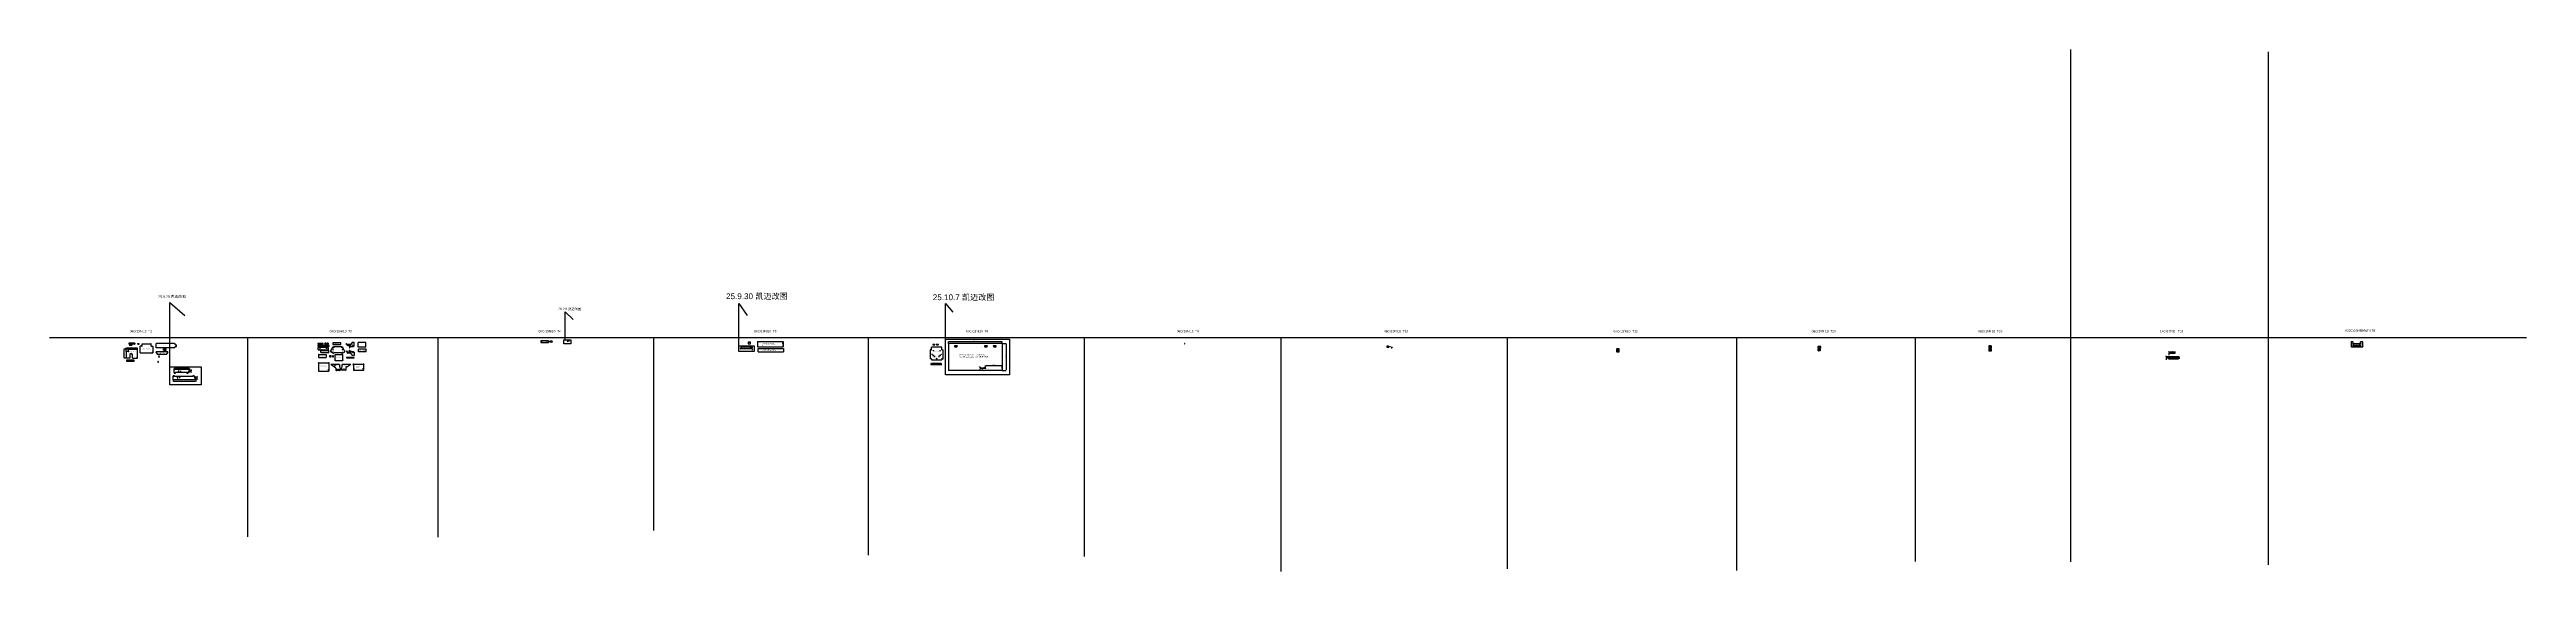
# Model space of a CAD drawing. Extents: x -6807 to 89536, y 8447 to 28731.
import ezdxf

# ---------------------------------------------------------------- set-up
doc = ezdxf.new("R2010")
doc.units = 0
doc.linetypes.add('CENTER', pattern=[10.16, 6.35, -1.27, 1.27, -1.27])
doc.linetypes.add('CENTERX2', pattern=[20.32, 12.7, -2.54, 2.54, -2.54])
doc.layers.get('0').update_dxf_attribs({"linetype": 'CONTINUOUS'})
doc.layers.get('DEFPOINTS').update_dxf_attribs({"linetype": 'CONTINUOUS'})
doc.layers.add('标注', color=3, linetype='CONTINUOUS')
doc.styles.get("Standard").update_dxf_attribs({"font": 'arial.ttf'})
doc.dimstyles.new('0000', dxfattribs={"dimtxt": 30, "dimasz": 20, "dimexe": 1.25, "dimexo": 0.625, "dimtad": 1, "dimtxsty": 'STANDARD', "dimcen": 2.5, "dimazin": 3, "dimtfac": 1, "dimtmove": 0, "dimatfit": 3})
doc.dimstyles.new('ISO-25', dxfattribs={"dimtxt": 2.5, "dimasz": 2.5, "dimexe": 1.25, "dimexo": 0.625, "dimtad": 1, "dimtxsty": 'STANDARD', "dimcen": 2.5, "dimazin": 3, "dimtfac": 1, "dimtmove": 0, "dimatfit": 3})

# ---------------------------------------------------------------- blocks, each defined once
blk = doc.blocks.new('101004004130_板')
at = {"color": 7, "linetype": 'CONTINUOUS'}
for p, q in [((-6190, 1810), (-6390, 1810)), ((-6390, 1810), (-6390, 1784)), ((-6390, 1784), (-6190, 1784)), ((-6190, 1784), (-6190, 1810))]:
    blk.add_line(p, q, dxfattribs=at)
for centre in [(-6346, 1794), (-6329, 1797), (-6251, 1797), (-6234, 1794)]:
    blk.add_circle(centre, 6.5, dxfattribs=at)
at = {"color": 3, "insert": (-6377, 1803), "char_height": 6.4, "width": 167.04, "attachment_point": 1}
blk.add_mtext('101004004130 {\\fSimSun|b0|i0|c134|p54;板} 06Cr19Ni10 T3 {\\fSimSun|b0|i0|c134|p54;共}1{\\fSimSun|b0|i0|c134|p54;件}', dxfattribs=at)
blk = doc.blocks.new('101004004118_板')
at = {"color": 7, "linetype": 'CONTINUOUS'}
for p, q in [((-5984, 1918), (-6417, 1918)), ((-6417, 1918), (-6417, 1892)), ((-6417, 1892), (-5984, 1892)), ((-5984, 1892), (-5984, 1918))]:
    blk.add_line(p, q, dxfattribs=at)
for centre in [(-6398, 1906), (-6383, 1909), (-6266, 1906), (-6134, 1906), (-6018, 1909), (-6002, 1906)]:
    blk.add_circle(centre, 6.5, dxfattribs=at)
at = {"color": 3, "insert": (-6368, 1912), "char_height": 12.8, "width": 326.58, "attachment_point": 1}
blk.add_mtext('101004004118 {\\fSimSun|b0|i0|c134|p54;板} 06Cr19Ni10 T3 {\\fSimSun|b0|i0|c134|p54;共}1{\\fSimSun|b0|i0|c134|p54;件}', dxfattribs=at)
blk = doc.blocks.new('1303000012610_弯板_101006002')
at = {"color": 7, "linetype": 'CONTINUOUS'}
for p, q in [((-93, -66), (-93, -101)), ((135, -61), (-88, -61)), ((135, -106), (-88, -106)), ((-80, -74), (-85, -74)), ((-85, -81), (-80, -81)), ((-80, -87), (-85, -87)), ((-85, -94), (-80, -94)), ((132, -74), (127, -74)), ((127, -81), (132, -81)), ((132, -87), (127, -87)), ((127, -94), (132, -94)), ((140, -66), (140, -101))]:
    blk.add_line(p, q, dxfattribs=at)
at = {"color": 6, "linetype": 'CENTER'}
for p, q in [((-50, -63), (-50, -61)), ((-50, -106), (-50, -105)), ((-10, -63), (-10, -61)), ((-10, -106), (-10, -105)), ((68, -61), (68, -63)), ((68, -105), (68, -106)), ((94, -61), (94, -63)), ((94, -105), (94, -106))]:
    blk.add_line(p, q, dxfattribs=at)
at = {"color": 7, "linetype": 'CONTINUOUS'}
for centre, radius, start, end in [((-88, -66), 5, 90, 180), ((-88, -101), 5, 180, 270), ((-85, -77), 3.5, 90, 270), ((-85, -90), 3.5, 90, 270), ((-80, -77), 3.5, 270, 90), ((-80, -90), 3.5, 270, 90), ((127, -77), 3.5, 90, 270), ((127, -90), 3.5, 90, 270), ((132, -77), 3.5, 270, 90), ((132, -90), 3.5, 270, 90), ((135, -66), 5, 0, 90), ((135, -101), 5, 270, 0)]:
    blk.add_arc(centre, radius, start, end, dxfattribs=at)
at = {"color": 3, "insert": (-61, -80), "char_height": 3.5, "width": 180.86, "attachment_point": 1}
blk.add_mtext('1303000012610 {\\fSimSun|b0|i0|c134|p34;弯板 }101006002696 06Cr19Ni10_T2_GB_T3280  1{\\fSimSun|b0|i0|c134|p34;件}/{\\fSimSun|b0|i0|c134|p34;套}  {\\fSimSun|b0|i0|c134|p34;共20件}', dxfattribs=at)
blk = doc.blocks.new('1303000012617_弯板_101006002')
at = {"color": 7, "linetype": 'CONTINUOUS'}
for p, q in [((39, -44), (39, -58)), ((125, -41), (42, -41)), ((125, -61), (42, -61)), ((128, -44), (128, -58))]:
    blk.add_line(p, q, dxfattribs=at)
at = {"color": 6, "linetype": 'CENTER'}
for p, q in [((53, -41), (53, -41)), ((53, -61), (53, -60)), ((68, -41), (68, -41)), ((68, -61), (68, -60)), ((99, -41), (99, -41)), ((99, -60), (99, -61)), ((114, -41), (114, -41)), ((114, -60), (114, -61))]:
    blk.add_line(p, q, dxfattribs=at)
at = {"color": 7, "linetype": 'CONTINUOUS'}
for centre in [(44, -51), (123, -51)]:
    blk.add_circle(centre, 3, dxfattribs=at)
for centre, start, end in [((42, -44), 90, 180), ((42, -58), 180, 270), ((125, -44), 0, 90), ((125, -58), 270, 0)]:
    blk.add_arc(centre, 3, start, end, dxfattribs=at)
at = {"color": 3, "insert": (55, -48), "char_height": 2.1, "width": 59.95, "attachment_point": 1}
blk.add_mtext('1303000012617 {\\fSimSun|b0|i0|c134|p54;弯板 }101006002753 06Cr19Ni10_T2_GB_T3280  1{\\fSimSun|b0|i0|c134|p54;件}/{\\fSimSun|b0|i0|c134|p54;套} {\\fSimSun|b0|i0|c134|p54;共}10{\\fSimSun|b0|i0|c134|p54;件}', dxfattribs=at)
blk = doc.blocks.new('1303000012707_右侧护罩_1010060')
at = {"color": 7, "linetype": 'CONTINUOUS'}
for p, q in [((-267, 129), (-267, -131)), ((-267, 129), (-247, 129)), ((-178, 131), (-247, 131)), ((-247, 131), (-247, 129)), ((-178, 131), (-178, 129)), ((-178, 129), (-174, 127)), ((-175, 131), (-175, 224)), ((-175, 224), (178, 224)), ((-174, 127), (-175, 131)), ((-124, -131), (-267, -131)), ((-124, -1), (-124, -131)), ((-20, -131), (-20, -1)), ((-20, -131), (178, -131))]:
    blk.add_line(p, q, dxfattribs=at)
at = {"color": 6, "linetype": 'CENTERX2'}
for p, q in [((-249, 129), (-249, 121)), ((-176, 128), (-176, 121)), ((-167, 129), (-174, 129)), ((178, 129), (171, 129)), ((-249, -128), (-249, -131)), ((-176, -128), (-176, -131))]:
    blk.add_line(p, q, dxfattribs=at)
at = {"color": 7}
blk.add_line((178, -131), (178, 224), dxfattribs=at)
at = {"color": 7, "linetype": 'CONTINUOUS'}
for centre, radius in [((-128, 214), 3.5), ((152, 214), 3.5), ((170, 100), 3.5), ((-220, -31), 3), ((170, -100), 3.5)]:
    blk.add_circle(centre, radius, dxfattribs=at)
blk.add_arc((-72, -1), 52, 0, 180, dxfattribs=at)
at = {"color": 3, "insert": (-126, 149), "char_height": 8.4, "width": 245.57, "attachment_point": 1}
blk.add_mtext('1303000012707 {\\fSimSun|b0|i0|c134|p54;右侧护罩 }101006002683 06Cr19Ni10  T2  1{\\fSimSun|b0|i0|c134|p54;件}/{\\fSimSun|b0|i0|c134|p54;套} {\\fSimSun|b0|i0|c134|p54;共}5{\\fSimSun|b0|i0|c134|p54;件}', dxfattribs=at)
blk = doc.blocks.new('*D7')
at = {"color": 0}
for p, q in [((-3833, 16997), (-3833, 17136)), ((-3813, 17135), (-3409, 17135)), ((-3389, 17092), (-3389, 17136))]:
    blk.add_line(p, q, dxfattribs=at)
for points in [[(-3813, 17138), (-3813, 17132), (-3833, 17135)], [(-3409, 17138), (-3409, 17132), (-3389, 17135)]]:
    blk.add_solid(points, dxfattribs=at)
at = {"layer": 'DEFPOINTS', "color": 0}
for p in [(-3833, 16996), (-3389, 17135), (-3389, 17092)]:
    blk.add_point(p, dxfattribs=at)
at = {"color": 0, "insert": (-3611, 17154), "char_height": 30, "attachment_point": 5}
blk.add_mtext('444,61', dxfattribs=at)
blk = doc.blocks.new('*D8')
at = {"color": 0}
for p, q in [((-3742, 17092), (-3920, 17092)), ((-3834, 16736), (-3920, 16736)), ((-3919, 17072), (-3919, 16756))]:
    blk.add_line(p, q, dxfattribs=at)
for points in [[(-3922, 17072), (-3915, 17072), (-3919, 17092)], [(-3922, 16756), (-3915, 16756), (-3919, 16736)]]:
    blk.add_solid(points, dxfattribs=at)
at = {"layer": 'DEFPOINTS', "color": 0}
for p in [(-3919, 16736), (-3833, 16736), (-3741, 17092)]:
    blk.add_point(p, dxfattribs=at)
at = {"color": 0, "insert": (-3937, 16914), "char_height": 30, "attachment_point": 5, "rotation": 90}
blk.add_mtext('355,3', dxfattribs=at)
blk = doc.blocks.new('1303000012793_板_1010060026')
at = {"color": 7, "linetype": 'CONTINUOUS'}
for p, q in [((-28, 8), (-28, -8)), ((28, 12), (-22, 12)), ((28, 4), (11, 4)), ((28, 4), (28, 12)), ((-22, -12), (28, -12)), ((11, -4), (28, -4)), ((28, -12), (28, -4))]:
    blk.add_line(p, q, dxfattribs=at)
for centre, radius, start, end in [((-22, 8), 5, 90, 180), ((11, 0), 3.5, 90, 270), ((-22, -8), 5, 180, 270)]:
    blk.add_arc(centre, radius, start, end, dxfattribs=at)
at = {"color": 3, "insert": (-23, 10), "char_height": 1.75, "width": 48.51, "attachment_point": 1}
blk.add_mtext('1303000012793 {\\fSimSun|b0|i0|c134|p54;板 }101006002682 06Cr19Ni10_T2_GB_T3280  1{\\fSimSun|b0|i0|c134|p54;件}/{\\fSimSun|b0|i0|c134|p54;套} {\\fSimSun|b0|i0|c134|p54;共}5{\\fSimSun|b0|i0|c134|p54;件}', dxfattribs=at)
blk = doc.blocks.new('*D11')
at = {"color": 0}
for p, q in [((-3374, 17292), (-3374, 17310)), ((-3370, 17309), (-3322, 17309)), ((-3319, 17299), (-3319, 17310))]:
    blk.add_line(p, q, dxfattribs=at)
for points in [[(-3370, 17309), (-3370, 17308), (-3374, 17309)], [(-3322, 17309), (-3322, 17308), (-3319, 17309)]]:
    blk.add_solid(points, dxfattribs=at)
at = {"layer": 'DEFPOINTS', "color": 0}
for p in [(-3374, 17292), (-3319, 17309), (-3319, 17299)]:
    blk.add_point(p, dxfattribs=at)
at = {"color": 0, "insert": (-3346, 17313), "char_height": 3.5, "attachment_point": 5}
blk.add_mtext('55,0000', dxfattribs=at)
blk = doc.blocks.new('*D12')
at = {"color": 0}
for p, q in [((-3363, 17299), (-3386, 17299)), ((-3363, 17274), (-3386, 17274)), ((-3385, 17296), (-3385, 17290)), ((-3385, 17277), (-3385, 17283))]:
    blk.add_line(p, q, dxfattribs=at)
for points in [[(-3385, 17296), (-3384, 17296), (-3385, 17299)], [(-3385, 17277), (-3384, 17277), (-3385, 17274)]]:
    blk.add_solid(points, dxfattribs=at)
at = {"layer": 'DEFPOINTS', "color": 0}
for p in [(-3385, 17274), (-3363, 17299), (-3363, 17274)]:
    blk.add_point(p, dxfattribs=at)
at = {"color": 0, "insert": (-3385, 17286), "char_height": 3.5, "attachment_point": 5}
blk.add_mtext('25,0000', dxfattribs=at)
blk = doc.blocks.new('1303000012792_弯板_101006026')
at = {"color": 7, "linetype": 'CONTINUOUS'}
for p, q in [((-247, -131), (-247, 131)), ((-178, 131), (-247, 131)), ((-178, 131), (-174, 127)), ((-175, 131), (-175, 217)), ((-174, 127), (-175, 131)), ((-172, 220), (172, 220)), ((175, 131), (174, 127)), ((174, 127), (178, 131)), ((175, 131), (175, 217)), ((178, 131), (247, 131)), ((247, 131), (247, -131))]:
    blk.add_line(p, q, dxfattribs=at)
at = {"color": 6, "linetype": 'CENTERX2'}
for p, q in [((-176, 129), (-176, 127)), ((-173, 129), (-174, 129)), ((174, 129), (173, 129)), ((176, 128), (176, 129)), ((-176, -131), (-176, -131)), ((176, -131), (176, -131))]:
    blk.add_line(p, q, dxfattribs=at)
at = {"color": 7}
blk.add_line((-247, -131), (247, -131), dxfattribs=at)
at = {"color": 6, "linetype": 'CONTINUOUS'}
for p, q in [((215, -110), (215, -122)), ((225, -104), (242, -104)), ((225, -128), (242, -128))]:
    blk.add_line(p, q, dxfattribs=at)
at = {"color": 7, "linetype": 'CONTINUOUS'}
for centre in [(-128, 210), (152, 210)]:
    blk.add_circle(centre, 3.5, dxfattribs=at)
for centre, start, end in [((-172, 217), 90, 180), ((172, 217), 0, 90)]:
    blk.add_arc(centre, 3, start, end, dxfattribs=at)
at = {"color": 3, "insert": (-172, 46), "char_height": 14, "width": 374.25, "attachment_point": 1}
blk.add_mtext('1303000012792 {\\fSimSun|b0|i0|c134|p34;弯板 }101006002681 06Cr19Ni10_T2_GB_T3280  1{\\fSimSun|b0|i0|c134|p34;件}/{\\fSimSun|b0|i0|c134|p34;套}  {\\fSimSun|b0|i0|c134|p34;共}5{\\fSimSun|b0|i0|c134|p34;件}', dxfattribs=at)
blk = doc.blocks.new('1303000012895_板_1010060026')
at = {"color": 7, "linetype": 'CONTINUOUS'}
for p, q in [((-48, 33), (-50, 31)), ((-50, 31), (-50, -31)), ((48, 33), (-48, 33)), ((50, 31), (48, 33)), ((50, -31), (50, 31)), ((-50, -31), (-48, -33)), ((-48, -33), (48, -33)), ((48, -33), (50, -31))]:
    blk.add_line(p, q, dxfattribs=at)
at = {"color": 3, "insert": (-42, 12), "char_height": 3.5, "width": 80.17, "attachment_point": 1}
blk.add_mtext('1303000012895 {\\fSimSun|b0|i0|c134|p34;板 }101006002646 06Cr19Ni10_T5_GB_T4237  2{\\fSimSun|b0|i0|c134|p34;件}/{\\fSimSun|b0|i0|c134|p34;套  共}10{\\fSimSun|b0|i0|c134|p34;件}', dxfattribs=at)
blk = doc.blocks.new('1303000012901_弯板_101006002')
at = {"color": 7, "linetype": 'CONTINUOUS'}
for p, q in [((91, 262), (91, 295)), ((91, 295), (98, 295)), ((497, 256), (97, 256)), ((98, 295), (98, 298)), ((100, 317), (100, 300)), ((130, 317), (100, 317)), ((459, 322), (135, 322)), ((494, 317), (464, 317)), ((494, 300), (494, 317)), ((496, 298), (496, 295)), ((496, 295), (503, 295)), ((503, 262), (503, 295))]:
    blk.add_line(p, q, dxfattribs=at)
at = {"color": 6, "linetype": 'CONTINUOUS'}
for p, q in [((92, 290), (91, 290)), ((503, 290), (501, 290))]:
    blk.add_line(p, q, dxfattribs=at)
at = {"color": 6}
for p, q in [((100, 300), (130, 300)), ((130, 317), (130, 300)), ((464, 317), (464, 300)), ((494, 300), (464, 300))]:
    blk.add_line(p, q, dxfattribs=at)
at = {"color": 7, "linetype": 'CONTINUOUS'}
for centre, radius, start, end in [((97, 262), 6, 180, 270), ((100, 298), 2, 90, 180), ((135, 317), 5, 90, 180), ((459, 317), 5, 0, 90), ((494, 298), 2, 0, 90), ((497, 262), 6, 270, 0)]:
    blk.add_arc(centre, radius, start, end, dxfattribs=at)
at = {"color": 3, "insert": (197, 300), "char_height": 7, "width": 199.7, "attachment_point": 1}
blk.add_mtext('1303000012901 {\\fSimSun|b0|i0|c134|p34;弯板 }101006002770 06Cr19Ni10 T5__GB_T4237  1{\\fSimSun|b0|i0|c134|p34;件}/{\\fSimSun|b0|i0|c134|p34;套  共}5{\\fSimSun|b0|i0|c134|p34;件}', dxfattribs=at)
blk = doc.blocks.new('1303000012896_板_1010060026')
at = {"color": 7, "linetype": 'CONTINUOUS'}
for p, q in [((-33, 15), (-35, 13)), ((-35, 13), (-35, -13)), ((33, 15), (-33, 15)), ((35, 13), (33, 15)), ((35, -13), (35, 13)), ((-35, -13), (-33, -15)), ((-33, -15), (33, -15)), ((33, -15), (35, -13))]:
    blk.add_line(p, q, dxfattribs=at)
at = {"color": 3, "insert": (-26, 5), "char_height": 2.24, "width": 56.89, "attachment_point": 1}
blk.add_mtext('1303000012896 {\\fSimSun|b0|i0|c134|p34;板 }101006002647 06Cr19Ni10_T10_GB_T4237  2{\\fSimSun|b0|i0|c134|p34;件}/{\\fSimSun|b0|i0|c134|p34;套  共}10{\\fSimSun|b0|i0|c134|p34;件}', dxfattribs=at)
blk = doc.blocks.new('101006000400__板')
at = {"color": 7, "linetype": 'CONTINUOUS'}
for p, q in [((30604, 932541), (30599, 932536)), ((30599, 932536), (30599, 932524)), ((30599, 932524), (30604, 932519)), ((30674, 932541), (30604, 932541)), ((30604, 932519), (30674, 932519)), ((30679, 932536), (30674, 932541)), ((30674, 932519), (30679, 932524)), ((30679, 932524), (30679, 932536))]:
    blk.add_line(p, q, dxfattribs=at)
blk.add_circle((30610, 932530), 6.1, dxfattribs=at)
at = {"color": 3, "insert": (30620, 932534), "char_height": 2.304, "width": 51.57, "attachment_point": 1}
blk.add_mtext('1303000012262 {\\fSimSun|b0|i0|c134|p34;板 }101006000400  06Cr19Ni10   T6  1{\\fSimSun|b0|i0|c134|p34;件}/{\\fSimSun|b0|i0|c134|p34;套}  {\\fSimSun|b0|i0|c134|p34;共}5{\\fSimSun|b0|i0|c134|p34;件}  ', dxfattribs=at)
blk = doc.blocks.new('1303000012898_板_1010060026')
at = {"color": 7, "linetype": 'CONTINUOUS'}
for p, q in [((35, 8), (-41, 8)), ((-41, 8), (-41, -6)), ((41, 2), (35, 8)), ((41, -6), (41, 2)), ((-14, -6), (-41, -6)), ((-14, -8), (-14, -6)), ((-14, -8), (33, -8)), ((33, -6), (33, -8)), ((41, -6), (33, -6))]:
    blk.add_line(p, q, dxfattribs=at)
at = {"color": 3, "insert": (-30, 4), "char_height": 2.1, "width": 58.4, "attachment_point": 1}
blk.add_mtext('1303000012898 {\\fSimSun|b0|i0|c134|p34;板 }101006002655 06Cr19Ni10_T6_GB_T4237  2{\\fSimSun|b0|i0|c134|p34;件}/{\\fSimSun|b0|i0|c134|p34;套 共}10{\\fSimSun|b0|i0|c134|p34;件}', dxfattribs=at)
blk = doc.blocks.new('1303000012900_弯板_101006002')
at = {"color": 7, "linetype": 'CONTINUOUS'}
for p, q in [((-248, 176), (-248, -176)), ((-213, 176), (-248, 176)), ((-213, 176), (-200, 164)), ((-206, 177), (-206, 281)), ((-200, 164), (-206, 177)), ((204, 283), (-204, 283)), ((206, 177), (200, 164)), ((200, 164), (213, 176)), ((206, 177), (206, 281)), ((213, 176), (248, 176)), ((248, -176), (248, 176)), ((-213, -176), (-248, -176)), ((-200, -164), (-213, -176)), ((-206, -177), (-200, -164)), ((-206, -177), (-206, -212)), ((-206, -212), (-7, -212)), ((-7, -212), (-5, -210)), ((5, -164), (-5, -164)), ((-5, -164), (-5, -210)), ((5, -210), (5, -164)), ((5, -210), (7, -212)), ((7, -212), (206, -212)), ((213, -176), (200, -164)), ((200, -164), (206, -177)), ((206, -177), (206, -212)), ((213, -176), (248, -176))]:
    blk.add_line(p, q, dxfattribs=at)
at = {"color": 6, "linetype": 'CENTERX2'}
for p, q in [((-206, 170), (-206, 166)), ((-198, 171), (-203, 171)), ((203, 171), (198, 171)), ((206, 165), (206, 170)), ((-206, -165), (-206, -170)), ((-203, -171), (-200, -171)), ((-9, -171), (-5, -171)), ((5, -171), (8, -171)), ((199, -171), (203, -171)), ((206, -170), (206, -164))]:
    blk.add_line(p, q, dxfattribs=at)
at = {"color": 6, "linetype": 'CONTINUOUS'}
for p, q in [((-142, 156), (-131, 156)), ((-142, 152), (-112, 152)), ((-131, 156), (-131, 163)), ((-125, 163), (-125, 156)), ((-125, 156), (-112, 156)), ((125, 156), (117, 156)), ((117, 152), (138, 152)), ((125, 161), (125, 156)), ((131, 161), (131, 156)), ((131, 156), (138, 156)), ((-114, -72), (-64, -72)), ((-114, -76), (-64, -76)), ((-5, -157), (-5, -146)), ((-5, -146), (5, -146)), ((5, -146), (5, -157)), ((69, -72), (114, -72)), ((69, -76), (114, -76))]:
    blk.add_line(p, q, dxfattribs=at)
at = {"color": 7, "linetype": 'CONTINUOUS'}
for centre, radius in [((-177, 8), 6.25), ((177, 8), 6.25), ((-130, -40), 16.2), ((-83, -86), 6.25), ((83, -86), 6.25), ((130, -40), 16.3)]:
    blk.add_circle(centre, radius, dxfattribs=at)
for centre, start, end in [((-204, 281), 90, 180), ((204, 281), 0, 90)]:
    blk.add_arc(centre, 2, start, end, dxfattribs=at)
at = {"color": 3, "insert": (-114, 120), "char_height": 10.5, "width": 292.83, "attachment_point": 1}
blk.add_mtext('1303000012900 {\\fSimSun|b0|i0|c134|p34;弯板 }101006002769 06Cr19Ni10_T6_GB_T4237 1{\\fSimSun|b0|i0|c134|p34;件}/{\\fSimSun|b0|i0|c134|p34;套  共}5{\\fSimSun|b0|i0|c134|p34;件}', dxfattribs=at)
blk = doc.blocks.new('1303000012903_板_1010060027')
at = {"color": 7, "linetype": 'CONTINUOUS'}
for p, q in [((-198, 44), (-206, 36)), ((-206, 36), (-206, 9)), ((-199, 9), (-206, 9)), ((-199, -39), (-199, 9)), ((198, 44), (-198, 44)), ((-124, 37), (-132, 37)), ((-132, 37), (-132, -12)), ((-124, -12), (-124, 37)), ((124, 37), (124, -12)), ((132, 37), (124, 37)), ((132, -12), (132, 37)), ((206, 36), (198, 44)), ((199, -39), (199, 9)), ((206, 9), (199, 9)), ((206, 9), (206, 36)), ((-194, -44), (194, -44)), ((-132, -12), (-124, -12)), ((124, -12), (132, -12))]:
    blk.add_line(p, q, dxfattribs=at)
for centre, start, end in [((-194, -39), 180, 270), ((194, -39), 270, 0)]:
    blk.add_arc(centre, 5, start, end, dxfattribs=at)
at = {"color": 3, "insert": (-175, -22), "char_height": 7, "width": 348.56, "attachment_point": 1}
blk.add_mtext('1303000012903 {\\fSimSun|b0|i0|c134|p34;板 }101006002771 06Cr19Ni10_T3_GB_T3280  1{\\fSimSun|b0|i0|c134|p34;件}/{\\fSimSun|b0|i0|c134|p34;套  共}5{\\fSimSun|b0|i0|c134|p34;件}', dxfattribs=at)
blk = doc.blocks.new('101006002787____弯板')
at = {"color": 7, "linetype": 'CONTINUOUS'}
for p, q in [((-308251, 85304), (-308251, 85194)), ((-308247, 85308), (-307957, 85308)), ((-308247, 85190), (-307957, 85190)), ((-307953, 85304), (-307953, 85194))]:
    blk.add_line(p, q, dxfattribs=at)
at = {"color": 6, "linetype": 'CENTER'}
for p, q in [((-308251, 85281), (-308249, 85281)), ((-308249, 85202), (-308251, 85202)), ((-307957, 85281), (-307953, 85281)), ((-307953, 85202), (-307957, 85202))]:
    blk.add_line(p, q, dxfattribs=at)
at = {"color": 7, "linetype": 'CONTINUOUS'}
for centre, start, end in [((-308247, 85304), 90, 180), ((-308247, 85194), 180, 270), ((-307957, 85304), 0, 90), ((-307957, 85194), 270, 0)]:
    blk.add_arc(centre, 4, start, end, dxfattribs=at)
at = {"color": 3, "insert": (-308241, 85265), "char_height": 11.52, "width": 282.27, "attachment_point": 1}
blk.add_mtext('1303000012909   {\\fSimSun|b0|i0|c134|p54;弯板 }101006002787 06Cr19Ni10  T3  1{\\fSimSun|b0|i0|c134|p54;件}/{\\fSimSun|b0|i0|c134|p54;套} {\\fSimSun|b0|i0|c134|p54;共}5{\\fSimSun|b0|i0|c134|p54;件}', dxfattribs=at)
blk = doc.blocks.new('1303000012891_弯板_101006002')
at = {"color": 7}
for p, q in [((-153, 60), (153, 60)), ((-153, -18), (-153, 60)), ((153, -18), (153, 60)), ((-153, -18), (153, -18))]:
    blk.add_line(p, q, dxfattribs=at)
at = {"color": 6, "linetype": 'CENTER'}
for p, q in [((-151, 0), (-153, 0)), ((153, 0), (151, 0))]:
    blk.add_line(p, q, dxfattribs=at)
at = {"color": 3, "insert": (-95, 37), "char_height": 3.5, "width": 190.16, "attachment_point": 1}
blk.add_mtext('1303000012891 {\\fSimSun|b0|i0|c134|p2;弯板 }101006002785 06Cr19Ni10 T3 GB_T3280 1{\\fSimSun|b0|i0|c134|p2;件}/{\\fSimSun|b0|i0|c134|p2;套  共5件}', dxfattribs=at)
blk = doc.blocks.new('101006002677____板')
at = {"color": 7, "linetype": 'CONTINUOUS'}
for p, q in [((1646655911.657116, 3306321472.757696), (1646655911.657116, 3306321452.757696)), ((1646655924.657116, 3306321472.757696), (1646655911.657116, 3306321472.757696)), ((1646655911.657116, 3306321452.757696), (1646655929.657116, 3306321452.757696)), ((1646655929.657116, 3306321467.757696), (1646655924.657116, 3306321472.757696)), ((1646655929.657116, 3306321452.757696), (1646655929.657116, 3306321467.757696))]:
    blk.add_line(p, q, dxfattribs=at)
blk.add_circle((1646655920.657116, 3306321462.257696), 2.5, dxfattribs=at)
at = {"color": 3, "insert": (1646655913.532171, 3306321457.569245), "char_height": 0.6048, "width": 13.78431086, "attachment_point": 1}
blk.add_mtext('1303000012908   {\\fSimSun|b0|i0|c134|p54;板 }101006002677 06Cr19Ni10  T8  2{\\fSimSun|b0|i0|c134|p54;件}/{\\fSimSun|b0|i0|c134|p54;套} {\\fSimSun|b0|i0|c134|p54;共}10{\\fSimSun|b0|i0|c134|p54;件}', dxfattribs=at)
blk = doc.blocks.new('1303000019833_板_1010060030')
at = {"color": 7, "linetype": 'CONTINUOUS'}
for p, q in [((9804, 100), (9498, 100)), ((9498, 100), (9498, 35)), ((9498, 35), (9804, 35)), ((9804, 35), (9804, 100))]:
    blk.add_line(p, q, dxfattribs=at)
at = {"color": 3, "insert": (9512, 80), "char_height": 5, "width": 259.79, "attachment_point": 1}
blk.add_mtext('1303000019833 {\\fSimSun|b0|i0|c134|p54;板 }101006003006  06Cr19Ni10_T3_GB_T3280_  1{\\fSimSun|b0|i0|c134|p54;件}/{\\fSimSun|b0|i0|c134|p54;套}   {\\fSimSun|b0|i0|c134|p54;共}5{\\fSimSun|b0|i0|c134|p54;件}', dxfattribs=at)
blk = doc.blocks.new('1303000019830_弯板_101006002')
for p, q in [((9372, -210), (9457, -62)), ((9931, -210), (9846, -62))]:
    blk.add_line(p, q)
at = {"color": 7, "linetype": 'CONTINUOUS'}
for p, q in [((9375, -223), (9474, -280)), ((9396, -224), (9400, -227)), ((9404, -221), (9400, -218)), ((9456, -93), (9454, -98)), ((9454, -258), (9458, -260)), ((9462, -254), (9458, -252)), ((9460, -101), (9462, -97)), ((9472, -36), (9465, -48)), ((9495, -49), (9472, -36)), ((9488, -277), (9495, -264)), ((9495, -20), (9495, -48)), ((9495, -20), (9807, -20)), ((9495, -48), (9501, -53)), ((9501, -53), (9495, -49)), ((9495, -257), (9495, -264)), ((9495, -264), (9495, -257)), ((9495, -264), (9501, -266)), ((9801, -266), (9501, -266)), ((9801, -53), (9807, -48)), ((9808, -49), (9801, -53)), ((9801, -266), (9808, -264)), ((9807, -20), (9807, -48)), ((9808, -49), (9831, -36)), ((9808, -257), (9808, -264)), ((9808, -264), (9808, -257)), ((9808, -264), (9815, -277)), ((9829, -280), (9927, -223)), ((9831, -36), (9837, -48)), ((9840, -97), (9843, -101)), ((9845, -252), (9841, -254)), ((9844, -260), (9848, -258)), ((9849, -98), (9846, -93)), ((9903, -218), (9899, -221)), ((9902, -227), (9906, -224))]:
    blk.add_line(p, q, dxfattribs=at)
at = {"color": 6, "linetype": 'CENTERX2'}
for p, q in [((9391, -201), (9380, -195)), ((9382, -192), (9387, -194)), ((9394, -182), (9389, -179)), ((9495, -261), (9485, -255)), ((9820, -254), (9808, -261)), ((9922, -195), (9908, -203)), ((9913, -179), (9909, -182)), ((9916, -194), (9920, -192))]:
    blk.add_line(p, q, dxfattribs=at)
at = {"color": 6, "linetype": 'CONTINUOUS'}
for p, q in [((9470, -147), (9470, -140)), ((9470, -140), (9473, -140)), ((9470, -195), (9470, -205)), ((9470, -205), (9473, -205)), ((9473, -140), (9473, -146)), ((9473, -205), (9473, -195)), ((9498, -51), (9515, -51)), ((9498, -67), (9498, -51)), ((9498, -265), (9498, -248)), ((9786, -51), (9804, -51)), ((9804, -69), (9804, -51)), ((9804, -265), (9804, -248)), ((9833, -140), (9830, -140)), ((9830, -140), (9830, -147)), ((9830, -205), (9830, -197)), ((9833, -205), (9830, -205)), ((9833, -146), (9833, -140)), ((9833, -198), (9833, -205))]:
    blk.add_line(p, q, dxfattribs=at)
at = {"color": 7, "linetype": 'CONTINUOUS'}
for centre, radius, start, end in [((9380, -215), 10, 150, 240), ((9398, -221), 3.5, 60, 240), ((9402, -224), 3.5, 240, 60), ((9456, -255), 3.5, 60, 240), ((9457, -99), 3.5, 150, 330), ((9459, -95), 3.5, 330, 150), ((9461, -55), 8.5, 240, 60), ((9460, -257), 3.5, 240, 60), ((9479, -272), 10, 240, 330), ((9824, -272), 10, 210, 300), ((9842, -55), 8.5, 120, 300), ((9842, -257), 3.5, 120, 300), ((9843, -95), 3.5, 30, 210), ((9846, -99), 3.5, 210, 30), ((9847, -255), 3.5, 300, 120), ((9900, -224), 3.5, 120, 300), ((9905, -221), 3.5, 300, 120), ((9922, -215), 10, 300, 30)]:
    blk.add_arc(centre, radius, start, end, dxfattribs=at)
at = {"color": 6, "linetype": 'CENTERX2'}
for centre, start, end in [((9390, -188), 240, 60), ((9912, -188), 120, 300)]:
    blk.add_arc(centre, 7, start, end, dxfattribs=at)
at = {"color": 6, "linetype": 'CONTINUOUS'}
blk.add_point((9833, -140), dxfattribs=at)
at = {"color": 3, "insert": (9514, -143), "char_height": 5, "width": 263.59, "attachment_point": 1}
blk.add_mtext('1303000019830 {\\fSimSun|b0|i0|c134|p54;弯板 }101006002956  06Cr19Ni10_T3_GB_T3280_ 1{\\fSimSun|b0|i0|c134|p54;件}/{\\fSimSun|b0|i0|c134|p54;套}   {\\fSimSun|b0|i0|c134|p54;共}5{\\fSimSun|b0|i0|c134|p54;件}', dxfattribs=at)
blk = doc.blocks.new('1303000019842_板_1010060029')
at = {"color": 7, "linetype": 'CONTINUOUS'}
for p, q in [((-3509, 16652), (-3819, 16652)), ((-3819, 16652), (-3819, 16617)), ((-3819, 16617), (-3509, 16617)), ((-3509, 16617), (-3509, 16652))]:
    blk.add_line(p, q, dxfattribs=at)
at = {"color": 3, "insert": (-3802, 16636), "char_height": 5, "width": 254.78, "attachment_point": 1}
blk.add_mtext('1303000019842 {\\fSimSun|b0|i0|c134|p54;板 }101006002992  06Cr19Ni10_T2_GB_T3280_ 1{\\fSimSun|b0|i0|c134|p54;件}/{\\fSimSun|b0|i0|c134|p54;套}   {\\fSimSun|b0|i0|c134|p54;共}5{\\fSimSun|b0|i0|c134|p54;件}', dxfattribs=at)
blk = doc.blocks.new('1303000012796_弯板_101006002')
for p, q in [((4817, 17359), (4820, 17356)), ((4758, 17321), (4755, 17324)), ((4817, 17321), (4820, 17324))]:
    blk.add_line(p, q)
for points in [[(4817, 17359), (4755, 17359), (4755, 17324)], [(4820, 17324), (4820, 17356)], [(4758, 17321), (4817, 17321)]]:
    blk.add_lwpolyline(points)
at = {"color": 3, "insert": (4769, 17342), "char_height": 1.301, "width": 37.32, "attachment_point": 1}
blk.add_mtext('1303000012796 {\\fSimSun|b0|i0|c134|p54;弯板 }101006002669  06Cr19Ni10_T3_GB_T3280_ 1{\\fSimSun|b0|i0|c134|p54;件}/{\\fSimSun|b0|i0|c134|p54;套}   {\\fSimSun|b0|i0|c134|p54;共}5{\\fSimSun|b0|i0|c134|p54;件}', dxfattribs=at)
blk = doc.blocks.new('1303000012795_板_1010060026')
for p, q in [((4765, 17265), (4762, 17268)), ((4805, 17265), (4808, 17268))]:
    blk.add_line(p, q)
for points in [[(4808, 17268), (4808, 17303), (4762, 17303), (4762, 17268)], [(4765, 17265), (4805, 17265)]]:
    blk.add_lwpolyline(points)
at = {"color": 3, "insert": (4767, 17287), "char_height": 1.328, "width": 39.01, "attachment_point": 1}
blk.add_mtext('1303000012795 {\\fSimSun|b0|i0|c134|p54;板 }101006002668  06Cr19Ni10_T3_GB_T3280_  1{\\fSimSun|b0|i0|c134|p54;件}/{\\fSimSun|b0|i0|c134|p54;套}   {\\fSimSun|b0|i0|c134|p54;共}5{\\fSimSun|b0|i0|c134|p54;件}', dxfattribs=at)
blk = doc.blocks.new('1303000019845__块_101006002')
at = {"color": 7, "linetype": 'CONTINUOUS'}
for p, q in [((45327, 17182), (45328, 17183)), ((45327, 17174), (45327, 17182)), ((45328, 17173), (45327, 17174)), ((45328, 17183), (45336, 17183)), ((45336, 17173), (45328, 17173)), ((45336, 17183), (45337, 17182)), ((45336, 17173), (45337, 17174)), ((45337, 17182), (45337, 17174))]:
    blk.add_line(p, q, dxfattribs=at)
blk.add_circle((45332, 17178), 3, dxfattribs=at)
at = {"color": 3, "insert": (45328, 17182), "char_height": 0.296, "width": 9.07, "attachment_point": 1}
blk.add_mtext('1303000019845  {\\fSimSun|b0|i0|c134|p54;块 }101006002995  06Cr19Ni10_T10_GB_T4237_  2{\\fSimSun|b0|i0|c134|p54;件}/{\\fSimSun|b0|i0|c134|p54;套}   {\\fSimSun|b0|i0|c134|p54;共}10{\\fSimSun|b0|i0|c134|p54;件}', dxfattribs=at)
blk = doc.blocks.new('1303000019846_前板_101006003')
at = {"color": 7, "linetype": 'CONTINUOUS'}
for p, q in [((62455, 17369), (62452, 17366)), ((62452, 17366), (62452, 17184)), ((62504, 17369), (62455, 17369)), ((62504, 17369), (62504, 17304)), ((62811, 17304), (62811, 17369)), ((62900, 17369), (62811, 17369)), ((62903, 17366), (62900, 17369)), ((62903, 17184), (62903, 17366)), ((62452, 17184), (62455, 17181)), ((62455, 17181), (62900, 17181)), ((62504, 17304), (62508, 17304)), ((62811, 17229), (62504, 17229)), ((62504, 17229), (62504, 17204)), ((62504, 17204), (62811, 17204)), ((62508, 17304), (62508, 17305)), ((62508, 17305), (62807, 17305)), ((62807, 17305), (62807, 17304)), ((62807, 17304), (62811, 17304)), ((62811, 17204), (62811, 17229)), ((62900, 17181), (62903, 17184))]:
    blk.add_line(p, q, dxfattribs=at)
for centre, radius in [((62891, 17357), 3.4), ((62487, 17310), 2.5), ((62487, 17243), 2.5), ((62527, 17291), 2.5), ((62527, 17261), 2.5), ((62787, 17291), 2.5), ((62787, 17261), 2.5), ((62827, 17310), 2.5), ((62827, 17243), 2.5), ((62891, 17321), 3.4), ((62891, 17230), 3.4), ((62891, 17194), 3.4)]:
    blk.add_circle(centre, radius, dxfattribs=at)
at = {"color": 3, "insert": (62543, 17278), "char_height": 10, "width": 316.39, "attachment_point": 1}
blk.add_mtext('1303000019846 {\\fSimSun|b0|i0|c134|p54;前板 }101006003001   022Cr23Ni5Mo3N_T6_GB_T4237   1{\\fSimSun|b0|i0|c134|p54;件}/{\\fSimSun|b0|i0|c134|p54;套}   {\\fSimSun|b0|i0|c134|p54;共}5{\\fSimSun|b0|i0|c134|p54;件}', dxfattribs=at)
blk = doc.blocks.new('1303000012953__弯板_10100600')
at = {"color": 7, "linetype": 'CONTINUOUS'}
for p, q in [((4879, 17103), (4879, 17352)), ((5179, 17103), (5179, 17352)), ((5179, 17103), (4879, 17103))]:
    blk.add_line(p, q, dxfattribs=at)
blk.add_line((4879, 17352), (5179, 17352))
at = {"color": 6, "linetype": 'CENTER'}
for p, q in [((4879, 17304), (4881, 17304)), ((4879, 17212), (4881, 17212)), ((5178, 17304), (5179, 17304)), ((5178, 17212), (5179, 17212))]:
    blk.add_line(p, q, dxfattribs=at)
at = {"color": 6, "linetype": 'CONTINUOUS'}
for p, q in [((4879, 17146), (4884, 17146)), ((4884, 17128), (4879, 17128)), ((4884, 17146), (4884, 17128)), ((5179, 17146), (5174, 17146)), ((5174, 17146), (5174, 17128)), ((5174, 17128), (5179, 17128))]:
    blk.add_line(p, q, dxfattribs=at)
at = {"color": 3, "insert": (4896, 17251), "char_height": 11.52, "width": 272.13, "attachment_point": 1}
blk.add_mtext('1303000012953  {\\fSimSun|b0|i0|c134|p54;弯板} 101006002780    06Cr19Ni10  T3  1{\\fSimSun|b0|i0|c134|p54;件/套  共5件}', dxfattribs=at)
blk = doc.blocks.new('1303000019859_弯板_101006003')
at = {"color": 7, "linetype": 'CONTINUOUS'}
for p, q in [((5202, 17050), (4902, 17050)), ((4902, 16862), (4902, 17050)), ((5202, 16862), (4902, 16862)), ((5202, 16862), (5202, 17050))]:
    blk.add_line(p, q, dxfattribs=at)
at = {"color": 3, "insert": (4960, 16963), "char_height": 4.608, "width": 163.78, "attachment_point": 7}
blk.add_mtext('1303000019859 {\\fSimSun|b0|i0|c134|p54;弯板 }101006003005   06Cr19Ni10_T3_GB_T3280_  1{\\fSimSun|b0|i0|c134|p54;件}/{\\fSimSun|b0|i0|c134|p54;套}   {\\fSimSun|b0|i0|c134|p54;共}5{\\fSimSun|b0|i0|c134|p54;件}', dxfattribs=at)
blk = doc.blocks.new('1303000019858_侧板_101006003')
at = {"color": 7, "linetype": 'CONTINUOUS'}
for p, q in [((10769, 6193), (10769, 6182)), ((10769, 6182), (10796, 6177)), ((10787, 6208), (10772, 6197)), ((10917, 6210), (10793, 6210)), ((10804, 6175), (10860, 6166)), ((10860, 6166), (10860, 6147)), ((10860, 6147), (10862, 6147)), ((10862, 6147), (10862, 6088)), ((10862, 6088), (10870, 6088)), ((10870, 6088), (10893, 6139)), ((10893, 6139), (11005, 6139)), ((10963, 6291), (10917, 6210)), ((11012, 6291), (10963, 6291)), ((11005, 6139), (11048, 6164)), ((11012, 6292), (11012, 6291)), ((11038, 6292), (11012, 6292)), ((11048, 6282), (11038, 6292)), ((11048, 6164), (11048, 6282))]:
    blk.add_line(p, q, dxfattribs=at)
at = {"color": 6, "linetype": 'CONTINUOUS'}
for p, q in [((10785, 6179), (10784, 6182)), ((10801, 6182), (10800, 6179)), ((10810, 6179), (10809, 6182)), ((10826, 6182), (10825, 6179)), ((10864, 6153), (10872, 6160)), ((10869, 6154), (10875, 6158)), ((10901, 6145), (10907, 6145)), ((10901, 6142), (10908, 6142)), ((10911, 6184), (10919, 6184)), ((10912, 6181), (10919, 6181)), ((10948, 6142), (10939, 6142)), ((10950, 6145), (10940, 6145)), ((10962, 6177), (10962, 6168)), ((10965, 6178), (10965, 6169)), ((10988, 6181), (10979, 6181)), ((10989, 6184), (10981, 6184)), ((10996, 6172), (10996, 6162)), ((10999, 6172), (10999, 6162))]:
    blk.add_line(p, q, dxfattribs=at)
for centre in [(10835, 6178), (10855, 6178), (10875, 6178)]:
    blk.add_circle(centre, 6)
at = {"color": 7, "linetype": 'CONTINUOUS'}
for centre, radius in [((10988, 6165), 4), ((11023, 6283), 5.05), ((11026, 6185), 4.5)]:
    blk.add_circle(centre, radius, dxfattribs=at)
for centre, radius, start, end in [((10774, 6193), 5, 125, 180), ((10793, 6200), 10, 90, 125), ((10799, 6172), 6, 39.17343, 120.82657)]:
    blk.add_arc(centre, radius, start, end, dxfattribs=at)
at = {"color": 6, "linetype": 'CONTINUOUS'}
for centre, radius in [((10792, 6139), 44.5), ((10792, 6139), 41.5), ((10817, 6139), 44.5), ((10817, 6139), 41.5)]:
    blk.add_arc(centre, radius, 79.58813, 100.41187, dxfattribs=at)
at = {"color": 3, "insert": (10824, 6205), "char_height": 4.608, "width": 131.28, "attachment_point": 1}
blk.add_mtext('1303000019858 {\\fSimSun|b0|i0|c134|p54;侧板 }101006003004   06Cr19Ni10_T3_GB_T3280    1{\\fSimSun|b0|i0|c134|p54;件}/{\\fSimSun|b0|i0|c134|p54;套}   {\\fSimSun|b0|i0|c134|p54;共}5{\\fSimSun|b0|i0|c134|p54;件}', dxfattribs=at)
blk = doc.blocks.new('1303000019858_侧板_101006000')
at = {"color": 7, "linetype": 'CONTINUOUS'}
for p, q in [((10769, 5899), (10796, 5904)), ((10769, 5887), (10769, 5899)), ((10787, 5873), (10772, 5883)), ((10917, 5871), (10793, 5871)), ((10804, 5905), (10860, 5915)), ((10860, 5933), (10862, 5933)), ((10860, 5915), (10860, 5933)), ((10862, 5992), (10870, 5992)), ((10862, 5933), (10862, 5992)), ((10870, 5992), (10893, 5942)), ((10893, 5942), (11005, 5942)), ((10963, 5790), (10917, 5871)), ((11012, 5790), (10963, 5790)), ((11005, 5942), (11048, 5917)), ((11012, 5788), (11012, 5790)), ((11038, 5788), (11012, 5788)), ((11048, 5798), (11038, 5788)), ((11048, 5917), (11048, 5798))]:
    blk.add_line(p, q, dxfattribs=at)
at = {"color": 6, "linetype": 'CONTINUOUS'}
for p, q in [((10785, 5901), (10784, 5898)), ((10801, 5898), (10800, 5901)), ((10810, 5901), (10809, 5898)), ((10826, 5898), (10825, 5901)), ((10864, 5927), (10872, 5920)), ((10869, 5927), (10875, 5922)), ((10901, 5938), (10908, 5938)), ((10901, 5935), (10907, 5935)), ((10911, 5896), (10919, 5896)), ((10912, 5899), (10919, 5899)), ((10948, 5938), (10939, 5938)), ((10950, 5935), (10940, 5935)), ((10962, 5904), (10962, 5912)), ((10965, 5903), (10965, 5911)), ((10988, 5899), (10979, 5899)), ((10989, 5896), (10981, 5896)), ((10996, 5908), (10996, 5918)), ((10999, 5908), (10999, 5918))]:
    blk.add_line(p, q, dxfattribs=at)
for centre in [(10835, 5902), (10855, 5902), (10875, 5902)]:
    blk.add_circle(centre, 6)
at = {"color": 7, "linetype": 'CONTINUOUS'}
for centre, radius in [((10988, 5915), 4), ((11023, 5798), 5.05), ((11026, 5895), 4.5)]:
    blk.add_circle(centre, radius, dxfattribs=at)
for centre, radius, start, end in [((10774, 5887), 5, 180, 235), ((10793, 5881), 10, 235, 270), ((10799, 5909), 6, 239.17343, 320.82657)]:
    blk.add_arc(centre, radius, start, end, dxfattribs=at)
at = {"color": 6, "linetype": 'CONTINUOUS'}
for centre, radius in [((10792, 5942), 44.5), ((10792, 5942), 41.5), ((10817, 5942), 44.5), ((10817, 5942), 41.5)]:
    blk.add_arc(centre, radius, 259.58813, 280.41187, dxfattribs=at)
at = {"color": 3, "insert": (10824, 5875), "char_height": 4.608, "width": 130.99, "attachment_point": 7}
blk.add_mtext('1303000019858 {\\fSimSun|b0|i0|c134|p54;侧板 }101006003004  06Cr19Ni10_T3_GB_T3280    1{\\fSimSun|b0|i0|c134|p54;件}/{\\fSimSun|b0|i0|c134|p54;套}   {\\fSimSun|b0|i0|c134|p54;共}5{\\fSimSun|b0|i0|c134|p54;件}', dxfattribs=at)
blk = doc.blocks.new('*D38')
at = {"color": 0}
for p, q in [((4732, 17023), (4812, 16970)), ((4839, 16952), (4829, 16959)), ((4856, 16941), (4872, 16930))]:
    blk.add_line(p, q, dxfattribs=at)
for points in [[(4814, 16972), (4811, 16967), (4829, 16959)], [(4858, 16944), (4854, 16938), (4839, 16952)]]:
    blk.add_solid(points, dxfattribs=at)
at = {"layer": 'DEFPOINTS', "color": 0}
for p in [(4829, 16959), (4839, 16952)]:
    blk.add_point(p, dxfattribs=at)
at = {"color": 0, "insert": (4773, 17016), "char_height": 30, "attachment_point": 5, "rotation": 326.40492}
blk.add_mtext('∅12', dxfattribs=at)
blk = doc.blocks.new('*D39')
at = {"color": 0}
for p, q in [((4715, 17310), (4812, 17245)), ((4839, 17228), (4829, 17234)), ((4856, 17217), (4873, 17206))]:
    blk.add_line(p, q, dxfattribs=at)
for points in [[(4814, 17248), (4811, 17243), (4829, 17234)], [(4858, 17219), (4854, 17214), (4839, 17228)]]:
    blk.add_solid(points, dxfattribs=at)
at = {"layer": 'DEFPOINTS', "color": 0}
for p in [(4829, 17234), (4839, 17228)]:
    blk.add_point(p, dxfattribs=at)
at = {"color": 0, "insert": (4756, 17303), "char_height": 30, "attachment_point": 5, "rotation": 326.58624}
blk.add_mtext('∅12', dxfattribs=at)
blk = doc.blocks.new('1303000012952__条_101006002')
at = {"color": 7, "linetype": 'CONTINUOUS'}
for p, q in [((5696, 17291), (5696, 17276)), ((5996, 17291), (5696, 17291)), ((5696, 17276), (5996, 17276)), ((5996, 17276), (5996, 17291))]:
    blk.add_line(p, q, dxfattribs=at)
at = {"color": 3, "insert": (5733, 17286), "char_height": 4.608, "width": 212.09, "attachment_point": 1}
blk.add_mtext('1303000012952  {\\fSimSun|b0|i0|c134|p54;条 }101006002779   06Cr19Ni10  T3     2{\\fSimSun|b0|i0|c134|p54;件}/{\\fSimSun|b0|i0|c134|p54;套}   {\\fSimSun|b0|i0|c134|p54;共}10{\\fSimSun|b0|i0|c134|p54;件}', dxfattribs=at)
blk = doc.blocks.new('1303000012950__弯板_10100600')
at = {"color": 7, "linetype": 'CONTINUOUS'}
for p, q in [((5986, 17211), (5686, 17211)), ((5686, 17113), (5686, 17211)), ((5986, 17113), (5686, 17113)), ((5986, 17113), (5986, 17211))]:
    blk.add_line(p, q, dxfattribs=at)
at = {"color": 6, "linetype": 'CENTER'}
for p, q in [((5686, 17175), (5689, 17175)), ((5981, 17175), (5986, 17175))]:
    blk.add_line(p, q, dxfattribs=at)
at = {"color": 3, "insert": (5708, 17180), "char_height": 11.52, "width": 270.59, "attachment_point": 1}
blk.add_mtext('1303000012950  {\\fSimSun|b0|i0|c134|p54;弯板} 101006002777  06Cr19Ni10  T3    1{\\fSimSun|b0|i0|c134|p54;件}/{\\fSimSun|b0|i0|c134|p54;套}  {\\fSimSun|b0|i0|c134|p54;共}5{\\fSimSun|b0|i0|c134|p54;件}', dxfattribs=at)
blk = doc.blocks.new('101006002782____板')
at = {"color": 7, "linetype": 'CONTINUOUS'}
for p, q in [((1646590879.647563, 3306321519.050172), (1646590879.647563, 3306321458.050172)), ((1646591179.647563, 3306321519.050172), (1646590879.647563, 3306321519.050172)), ((1646590879.647563, 3306321458.050172), (1646591179.647563, 3306321458.050172)), ((1646590896.147563, 3306321507.050172), (1646590896.147563, 3306321501.050172)), ((1646590896.147563, 3306321477.050172), (1646590896.147563, 3306321471.050172)), ((1646590903.147563, 3306321501.050172), (1646590903.147563, 3306321507.050172)), ((1646590903.147563, 3306321471.050172), (1646590903.147563, 3306321477.050172)), ((1646591156.147563, 3306321501.050172), (1646591156.147563, 3306321507.050172)), ((1646591156.147563, 3306321471.050172), (1646591156.147563, 3306321477.050172)), ((1646591163.147563, 3306321507.050172), (1646591163.147563, 3306321501.050172)), ((1646591163.147563, 3306321477.050172), (1646591163.147563, 3306321471.050172)), ((1646591179.647563, 3306321458.050172), (1646591179.647563, 3306321519.050172))]:
    blk.add_line(p, q, dxfattribs=at)
for centre, start, end in [((1646590899.647563, 3306321507.050172), 0, 180), ((1646590899.647563, 3306321501.050172), 180, 0), ((1646590899.647563, 3306321477.050172), 0, 180), ((1646590899.647563, 3306321471.050172), 180, 0), ((1646591159.647563, 3306321507.050172), 0, 180), ((1646591159.647563, 3306321501.050172), 180, 0), ((1646591159.647563, 3306321477.050172), 0, 180), ((1646591159.647563, 3306321471.050172), 180, 0)]:
    blk.add_arc(centre, 3.5, start, end, dxfattribs=at)
at = {"color": 3, "insert": (1646590912.204683, 3306321505.389475), "char_height": 11.52, "width": 260.54186066, "attachment_point": 1}
blk.add_mtext('1303000012955  {\\fSimSun|b0|i0|c134|p54;板} 101006002782 \\P06Cr19Ni10  T4   1{\\fSimSun|b0|i0|c134|p54;件}/{\\fSimSun|b0|i0|c134|p54;套}  {\\fSimSun|b0|i0|c134|p54;共}5{\\fSimSun|b0|i0|c134|p54;件}', dxfattribs=at)
blk = doc.blocks.new('1303000019866_弯板_101006002')
at = {"color": 7, "linetype": 'CONTINUOUS'}
for p, q in [((3684, 16635), (3664, 16635)), ((3684, 16638), (3684, 16329)), ((3684, 16638), (3684, 16638)), ((3684, 16638), (3684, 16635)), ((3699, 16657), (4069, 16657)), ((4084, 16638), (4085, 16638)), ((4084, 16638), (4084, 16329)), ((4085, 16638), (4085, 16635)), ((4085, 16635), (4105, 16635)), ((3684, 16329), (4084, 16329))]:
    blk.add_line(p, q, dxfattribs=at)
at = {"color": 6, "linetype": 'CONTINUOUS'}
for p, q in [((3691, 16391), (3691, 16400)), ((3691, 16400), (3701, 16400)), ((3718, 16400), (3726, 16400)), ((3726, 16400), (3726, 16392)), ((4042, 16390), (4042, 16400)), ((4042, 16400), (4052, 16400)), ((4069, 16400), (4077, 16400)), ((4077, 16400), (4077, 16394))]:
    blk.add_line(p, q, dxfattribs=at)
at = {"color": 7, "linetype": 'CONTINUOUS'}
for centre, start, end in [((3699, 16617), 90, 153.25632), ((4069, 16617), 26.74368, 90)]:
    blk.add_arc(centre, 40, start, end, dxfattribs=at)
at = {"color": 3, "insert": (3753, 16537), "char_height": 10, "width": 278.33, "attachment_point": 1}
blk.add_mtext('1303000019866 {\\fSimSun|b0|i0|c134|p54;弯板 }101006002961  06Cr19Ni10_T3_GB_T3280_ 1{\\fSimSun|b0|i0|c134|p54;件}/{\\fSimSun|b0|i0|c134|p54;套}   {\\fSimSun|b0|i0|c134|p54;共}5{\\fSimSun|b0|i0|c134|p54;件}', dxfattribs=at)
blk = doc.blocks.new('1303000019864_弯板_101006002')
at = {"color": 7, "linetype": 'CONTINUOUS'}
for p, q in [((4200, 15599), (4006, 15735)), ((4348, 15735), (4006, 15735)), ((4201, 15597), (4201, 15512)), ((4345, 15507), (4219, 15507)), ((4348, 15735), (4348, 15670)), ((4348, 15669), (4363, 15585)), ((4363, 15584), (4363, 15512))]:
    blk.add_line(p, q, dxfattribs=at)
for centre, radius in [((4166, 15691), 3.5), ((4189, 15646), 3.5), ((4249, 15550), 6), ((4285, 15550), 6), ((4321, 15550), 6)]:
    blk.add_circle(centre, radius, dxfattribs=at)
for centre, radius, start, end in [((4198, 15597), 3, 0, 55), ((4219, 15547), 40, 243.25632, 270), ((4345, 15547), 40, 270, 296.74368), ((4351, 15670), 3, 180, 190), ((4357, 15584), 6, 0, 10)]:
    blk.add_arc(centre, radius, start, end, dxfattribs=at)
at = {"color": 3, "insert": (4182, 15687), "char_height": 5, "width": 146.46, "attachment_point": 1}
blk.add_mtext('1303000019864 {\\fSimSun|b0|i0|c134|p54;弯板 }101006002959   06Cr19Ni10_ T3_GB_T3280_  1{\\fSimSun|b0|i0|c134|p54;件}/{\\fSimSun|b0|i0|c134|p54;套}   {\\fSimSun|b0|i0|c134|p54;共}5{\\fSimSun|b0|i0|c134|p54;件}', dxfattribs=at)
blk = doc.blocks.new('1303000019867_弯板_101006002')
at = {"color": 7, "linetype": 'CONTINUOUS'}
for p, q in [((4912, 15801), (4927, 15886)), ((4912, 15728), (4912, 15800)), ((4927, 15886), (4927, 15951)), ((5269, 15951), (4927, 15951)), ((5056, 15724), (4930, 15724)), ((5074, 15813), (5074, 15728)), ((5269, 15951), (5075, 15815))]:
    blk.add_line(p, q, dxfattribs=at)
for centre, radius in [((4953, 15766), 6), ((4989, 15766), 6), ((5025, 15766), 6), ((5086, 15862), 3.5), ((5109, 15907), 3.5)]:
    blk.add_circle(centre, radius, dxfattribs=at)
for centre, radius, start, end in [((4918, 15800), 6, 170, 180), ((4930, 15764), 40, 243.25632, 270), ((4924, 15886), 3, 350, 0), ((5056, 15764), 40, 270, 296.74368), ((5077, 15813), 3, 125, 180)]:
    blk.add_arc(centre, radius, start, end, dxfattribs=at)
at = {"color": 3, "insert": (4942, 15900), "char_height": 5, "width": 143.16, "attachment_point": 1}
blk.add_mtext('1303000019867 {\\fSimSun|b0|i0|c134|p54;弯板 }101006002962  06Cr19Ni10_T3_GB_T3280_ 1{\\fSimSun|b0|i0|c134|p54;件}/{\\fSimSun|b0|i0|c134|p54;套}   {\\fSimSun|b0|i0|c134|p54;共}5{\\fSimSun|b0|i0|c134|p54;件}', dxfattribs=at)
blk = doc.blocks.new('1303000019865_弯板_101006002')
at = {"color": 7, "linetype": 'CONTINUOUS'}
for p, q in [((4822, 15636), (4842, 15636)), ((4842, 15639), (4843, 15639)), ((4842, 15636), (4842, 15639)), ((4843, 15639), (4843, 15429)), ((4843, 15429), (5243, 15429)), ((4858, 15658), (5228, 15658)), ((5243, 15636), (5243, 15639)), ((5243, 15639), (5243, 15639)), ((5243, 15429), (5243, 15639)), ((5263, 15636), (5243, 15636))]:
    blk.add_line(p, q, dxfattribs=at)
at = {"color": 6, "linetype": 'CONTINUOUS'}
for p, q in [((4850, 15480), (4857, 15480)), ((4850, 15480), (4857, 15480)), ((4876, 15480), (4883, 15480)), ((4876, 15480), (4883, 15480)), ((5211, 15480), (5201, 15480)), ((5211, 15480), (5201, 15480)), ((5234, 15480), (5222, 15480)), ((5234, 15480), (5222, 15480))]:
    blk.add_line(p, q, dxfattribs=at)
at = {"color": 6}
for p, q in [((4850, 15480), (4850, 15472)), ((4885, 15479), (4885, 15472)), ((5201, 15479), (5201, 15472)), ((5236, 15480), (5236, 15469))]:
    blk.add_line(p, q, dxfattribs=at)
at = {"color": 7, "linetype": 'CONTINUOUS'}
for centre, start, end in [((4858, 15618), 90, 153.25632), ((5228, 15618), 26.74368, 90)]:
    blk.add_arc(centre, 40, start, end, dxfattribs=at)
at = {"color": 3, "insert": (4931, 15561), "char_height": 7.5, "width": 215.28, "attachment_point": 1}
blk.add_mtext('1303000019865 {\\fSimSun|b0|i0|c134|p54;弯板 }101006002960  06Cr19Ni10_T3_GB_T3280_  1{\\fSimSun|b0|i0|c134|p54;件}/{\\fSimSun|b0|i0|c134|p54;套}   {\\fSimSun|b0|i0|c134|p54;共}5{\\fSimSun|b0|i0|c134|p54;件}', dxfattribs=at)
blk = doc.blocks.new('303000013090_板_10100600285')
at = {"color": 7, "linetype": 'CONTINUOUS'}
for p, q in [((16553, 3498), (16545, 3490)), ((16545, 3490), (16545, 3396)), ((16545, 3396), (16553, 3388)), ((16637, 3498), (16553, 3498)), ((16553, 3388), (16637, 3388)), ((16600, 3449), (16590, 3449)), ((16590, 3436), (16600, 3436)), ((16645, 3490), (16637, 3498)), ((16637, 3388), (16645, 3396)), ((16645, 3396), (16645, 3490))]:
    blk.add_line(p, q, dxfattribs=at)
for centre in [(16560, 3478), (16560, 3408), (16630, 3478), (16630, 3408)]:
    blk.add_circle(centre, 3.4, dxfattribs=at)
for centre, start, end in [((16590, 3443), 90, 270), ((16600, 3443), 270, 90)]:
    blk.add_arc(centre, 6.5, start, end, dxfattribs=at)
at = {"layer": '标注', "insert": (16564, 3428), "char_height": 2.418, "width": 79.05, "attachment_point": 1}
blk.add_mtext('1303000013090 {\\fSimSun|b0|i0|c134|p34;板 }101006002853  06Cr19Ni10_T12_GB_T4237_4{\\fSimSun|b0|i0|c134|p34;件}1{\\fSimSun|b0|i0|c134|p34;套 共20+20件}', dxfattribs=at)
blk = doc.blocks.new('板_101006002929')
at = {"color": 7, "linetype": 'CONTINUOUS'}
for p, q in [((-47, -75), (48, -75)), ((-47, -125), (-47, -75)), ((-47, -125), (48, -125)), ((-3, -87), (-3, -93)), ((3, -93), (3, -87)), ((48, -125), (48, -75))]:
    blk.add_line(p, q, dxfattribs=at)
for centre, start, end in [((0, -87), 0, 180), ((0, -93), 180, 0)]:
    blk.add_arc(centre, 3, start, end, dxfattribs=at)
at = {"color": 3, "insert": (-41, -102), "char_height": 3, "width": 83.83, "attachment_point": 1}
blk.add_mtext('1303000019015  {\\fSimSun|b0|i0|c134|p54;板 }101006002929  06Cr19Ni10_T2_GB_T3280_ 1{\\fSimSun|b0|i0|c134|p54;件}/{\\fSimSun|b0|i0|c134|p54;套}   {\\fSimSun|b0|i0|c134|p54;共}5{\\fSimSun|b0|i0|c134|p54;件}', dxfattribs=at)
blk = doc.blocks.new('弯板_101006002930')
at = {"color": 7, "linetype": 'CONTINUOUS'}
for p, q in [((69617, -598), (69617, -429)), ((69617, -429), (69637, -429)), ((69637, -598), (69617, -598)), ((69637, -429), (69637, -427)), ((70334, -427), (69637, -427)), ((69637, -600), (69637, -598)), ((70334, -600), (69637, -600)), ((70334, -427), (70363, -470)), ((70334, -600), (70363, -557)), ((70367, -470), (70363, -470)), ((70367, -557), (70363, -557)), ((70367, -470), (70381, -484)), ((70367, -557), (70381, -544)), ((70381, -484), (70417, -484)), ((70381, -544), (70417, -544)), ((70394, -500), (70394, -494)), ((70394, -528), (70394, -534)), ((70400, -494), (70400, -500)), ((70400, -534), (70400, -528)), ((70417, -544), (70417, -484))]:
    blk.add_line(p, q, dxfattribs=at)
for centre, start, end in [((70397, -494), 0, 180), ((70397, -500), 180, 0), ((70397, -528), 0, 180), ((70397, -534), 180, 0)]:
    blk.add_arc(centre, 3, start, end, dxfattribs=at)
at = {"color": 3, "insert": (69821, -507), "char_height": 7.5, "width": 214.58, "attachment_point": 1}
blk.add_mtext('1303000019016 {\\fSimSun|b0|i0|c134|p54;弯板 }101006002930  06Cr19Ni10_T2_GB_T3280_  1{\\fSimSun|b0|i0|c134|p54;件}/{\\fSimSun|b0|i0|c134|p54;套}   {\\fSimSun|b0|i0|c134|p54;共}5{\\fSimSun|b0|i0|c134|p54;件}', dxfattribs=at)
blk = doc.blocks.new('1303000020382_弯板_101006002')
for p, q in [((2482, 213), (2482, -837)), ((4579, 213), (2482, 213)), ((4579, 213), (4579, -837)), ((4579, -837), (2482, -837))]:
    blk.add_line(p, q)
at = {"color": 6, "linetype": 'CENTER'}
for p, q in [((2567, 204), (2567, 213)), ((2908, 204), (2908, 213)), ((3008, 204), (3008, 213)), ((4053, 213), (4053, 204)), ((4153, 213), (4153, 204)), ((4493, 213), (4493, 204)), ((2567, -837), (2567, -832)), ((2908, -837), (2908, -832)), ((3008, -837), (3008, -832)), ((4053, -832), (4053, -837)), ((4153, -832), (4153, -837)), ((4493, -832), (4493, -837))]:
    blk.add_line(p, q, dxfattribs=at)
at = {"color": 7, "linetype": 'CONTINUOUS'}
for p, q in [((2813, 123), (2738, 123)), ((2738, 83), (2813, 83)), ((3978, 123), (3903, 123)), ((3903, 83), (3978, 83)), ((4323, 123), (4248, 123)), ((4248, 83), (4323, 83))]:
    blk.add_line(p, q, dxfattribs=at)
for centre, radius in [((2747, 39), 2.5), ((3572, 39), 2.5), ((3760, 39), 2.5), ((4314, 39), 2.5), ((3666, -687), 2.1), ((3733, -452), 3.5), ((3733, -747), 3.5), ((3788, -767), 2.1), ((3928, -767), 2.1), ((4028, -452), 3.5), ((4028, -747), 3.5)]:
    blk.add_circle(centre, radius, dxfattribs=at)
for centre, start, end in [((2738, 103), 90, 270), ((2813, 103), 270, 90), ((3903, 103), 90, 270), ((3978, 103), 270, 90), ((4248, 103), 90, 270), ((4323, 103), 270, 90)]:
    blk.add_arc(centre, 20, start, end, dxfattribs=at)
at = {"color": 3, "insert": (2911, -213), "char_height": 42, "width": 1166.98, "attachment_point": 1}
blk.add_mtext('1303000020382 {\\fSimSun|b0|i0|c134|p34;弯板 }101006002984  06Cr19Ni10_T6_GB_T4237  1{\\fSimSun|b0|i0|c134|p34;件}/{\\fSimSun|b0|i0|c134|p34;套}  {\\fSimSun|b0|i0|c134|p34;共}5{\\fSimSun|b0|i0|c134|p34;件}', dxfattribs=at)
blk = doc.blocks.new('1303000013100_板_1010060028')
at = {"color": 7, "linetype": 'CONTINUOUS'}
for p, q in [((10273, 3389), (10303, 3419)), ((10677, 3419), (10303, 3419)), ((10707, 3389), (10677, 3419))]:
    blk.add_line(p, q, dxfattribs=at)
at = {"color": 7}
blk.add_line((10273, 3389), (10707, 3389), dxfattribs=at)
at = {"layer": '标注', "insert": (10373, 3410), "char_height": 4.37, "width": 142.86, "attachment_point": 1}
blk.add_mtext('1303000013100 {\\fSimSun|b0|i0|c134|p34;板 }101006002861 06Cr19Ni10_T6_GB_T4237_ 2{\\fSimSun|b0|i0|c134|p34;件}/{\\fSimSun|b0|i0|c134|p34;套 共10件}', dxfattribs=at)
blk = doc.blocks.new('1303000013096_弯板_101006002')
at = {"color": 7}
for p, q in [((6370, 3159), (7360, 3159)), ((6370, 3159), (6370, 2948)), ((6370, 2948), (7360, 2948)), ((7360, 3159), (7360, 2948))]:
    blk.add_line(p, q, dxfattribs=at)
at = {"color": 6}
for p, q in [((6370, 3089), (6389, 3089)), ((6370, 3018), (6395, 3018)), ((7323, 3089), (7360, 3089)), ((7331, 3018), (7360, 3018))]:
    blk.add_line(p, q, dxfattribs=at)
at = {"layer": '标注', "insert": (6554, 3084), "char_height": 19.541, "width": 537.42, "attachment_point": 1}
blk.add_mtext('1303000013096 {\\fSimSun|b0|i0|c134|p34;弯板 }101006002855  06Cr19Ni10_T5_GB_T4237_ 2{\\fSimSun|b0|i0|c134|p34;件}/{\\fSimSun|b0|i0|c134|p34;套 共10件}', dxfattribs=at)
blk = doc.blocks.new('1303000013097_弯板_101006002')
at = {"color": 7}
for p, q in [((6922, 3140), (7912, 3140)), ((6922, 3017), (6922, 3140)), ((6922, 3017), (7912, 3017))]:
    blk.add_line(p, q, dxfattribs=at)
at = {"color": 6}
for p, q in [((6922, 3102), (6932, 3102)), ((7893, 3102), (7912, 3102))]:
    blk.add_line(p, q, dxfattribs=at)
at = {"color": 7, "linetype": 'CONTINUOUS'}
blk.add_line((7912, 3140), (7912, 3017), dxfattribs=at)
at = {"layer": '标注', "insert": (7100, 3114), "char_height": 19.541, "width": 551.52, "attachment_point": 1}
blk.add_mtext('1303000013097 {\\fSimSun|b0|i0|c134|p34;弯板 }101006002856-1 06Cr19Ni10_T5_GB_T4237_  2{\\fSimSun|b0|i0|c134|p34;件}/{\\fSimSun|b0|i0|c134|p34;套 共20件}', dxfattribs=at)
blk = doc.blocks.new('1303000013098_板_1010060028')
at = {"color": 7, "linetype": 'CONTINUOUS'}
for p, q in [((29411, 3340), (29411, 3410)), ((29421, 3420), (29486, 3420)), ((29486, 3330), (29421, 3330)), ((29496, 3410), (29496, 3340))]:
    blk.add_line(p, q, dxfattribs=at)
blk.add_circle((29454, 3369), 4.25, dxfattribs=at)
for centre, start, end in [((29421, 3410), 90, 180), ((29421, 3340), 180, 270), ((29486, 3410), 0, 90), ((29486, 3340), 270, 0)]:
    blk.add_arc(centre, 10, start, end, dxfattribs=at)
at = {"layer": '标注', "insert": (29419, 3397), "char_height": 2.018, "attachment_point": 1}
blk.add_mtext_dynamic_manual_height_columns('1303000013098 {\\fSimSun|b0|i0|c134|p34;板 }101006002857  06Cr19Ni10_T20_GB_T4237_2{\\fSimSun|b0|i0|c134|p34;件}/{\\fSimSun|b0|i0|c134|p34;套 共10件}', width=56.56, gutter_width=0.561, heights=[7.83], dxfattribs=at)
blk = doc.blocks.new('1303000013099_板_1010060028')
at = {"color": 7, "linetype": 'CONTINUOUS'}
for p, q in [((29264, 3359), (29264, 3414)), ((29274, 3424), (29334, 3424)), ((29334, 3349), (29274, 3349)), ((29344, 3414), (29344, 3359))]:
    blk.add_line(p, q, dxfattribs=at)
blk.add_circle((29305, 3386), 4.25, dxfattribs=at)
for centre, start, end in [((29274, 3414), 90, 180), ((29274, 3359), 180, 270), ((29334, 3414), 0, 90), ((29334, 3359), 270, 0)]:
    blk.add_arc(centre, 10, start, end, dxfattribs=at)
at = {"layer": '标注', "insert": (29275, 3402), "char_height": 1.763, "attachment_point": 1}
blk.add_mtext_dynamic_manual_height_columns('1303000013099 {\\fSimSun|b0|i0|c134|p34;板 }101006002858  06Cr19Ni10_T20_GB_T4237_2{\\fSimSun|b0|i0|c134|p34;件}/{\\fSimSun|b0|i0|c134|p34;套 共10件}', width=50.39, gutter_width=0.49, heights=[6.84], dxfattribs=at)
blk = doc.blocks.new('1303000013101_板_1010060028')
at = {"color": 7}
for p, q in [((35845, 3402), (35845, 3302)), ((35931, 3402), (35845, 3402)), ((35931, 3302), (35845, 3302)), ((35931, 3402), (35931, 3302))]:
    blk.add_line(p, q, dxfattribs=at)
at = {"color": 7, "linetype": 'CONTINUOUS'}
for centre in [(35881, 3382), (35881, 3322), (35916, 3352)]:
    blk.add_circle(centre, 4.25, dxfattribs=at)
at = {"layer": '标注', "insert": (35853, 3364), "char_height": 1.749, "attachment_point": 1}
blk.add_mtext_dynamic_manual_height_columns('1303000013101 {\\fSimSun|b0|i0|c134|p34;板 }101006002859  06Cr19Ni10_T25_GB_T4237 _2{\\fSimSun|b0|i0|c134|p34;件}/{\\fSimSun|b0|i0|c134|p34;套 共10件}', width=50.16, gutter_width=0.486, heights=[6.79], dxfattribs=at)
blk = doc.blocks.new('1303000013102_板_1010060028')
at = {"color": 7}
for p, q in [((35503, 3399), (35503, 3299)), ((35593, 3399), (35503, 3399)), ((35593, 3299), (35503, 3299)), ((35593, 3399), (35593, 3299))]:
    blk.add_line(p, q, dxfattribs=at)
at = {"color": 7, "linetype": 'CONTINUOUS'}
for centre in [(35543, 3379), (35543, 3319), (35578, 3349)]:
    blk.add_circle(centre, 4.25, dxfattribs=at)
at = {"layer": '标注', "insert": (35513, 3365), "char_height": 1.917, "attachment_point": 1}
blk.add_mtext_dynamic_manual_height_columns('1303000013102 {\\fSimSun|b0|i0|c134|p34;板 }101006002860  06Cr19Ni10_T25_GB_T4237 _2{\\fSimSun|b0|i0|c134|p34;件}/{\\fSimSun|b0|i0|c134|p34;套 共10件}', width=57.06, gutter_width=0.533, heights=[7.44], dxfattribs=at)
blk = doc.blocks.new('1303000013103_弯板_101006002')
at = {"color": 7, "linetype": 'CONTINUOUS'}
for p, q in [((2119, 3441), (2119, 3468)), ((2566, 3468), (2119, 3468)), ((2119, 3441), (2175, 3361)), ((2516, 3361), (2175, 3361)), ((2516, 3361), (2571, 3439)), ((2566, 3468), (2566, 3450)), ((2571, 3450), (2566, 3450)), ((2571, 3439), (2571, 3450))]:
    blk.add_line(p, q, dxfattribs=at)
at = {"color": 6}
for p, q in [((2129, 3448), (2119, 3448)), ((2571, 3448), (2559, 3448))]:
    blk.add_line(p, q, dxfattribs=at)
at = {"layer": '标注', "insert": (2254, 3432), "char_height": 7.223, "width": 236.12, "attachment_point": 1}
blk.add_mtext('1303000013103 {\\fSimSun|b0|i0|c134|p34;弯板 }101006002867  06Cr19Ni10_T2_GB_T3280 _ 1{\\fSimSun|b0|i0|c134|p34;件}1{\\fSimSun|b0|i0|c134|p34;套 共5件}', dxfattribs=at)
blk = doc.blocks.new('*D64')
at = {"color": 0}
for p, q in [((45371, 17163), (45394, 17163)), ((45394, 17163), (45399, 17159)), ((45426, 17139), (45402, 17157)), ((45429, 17137), (45431, 17135))]:
    blk.add_line(p, q, dxfattribs=at)
for points in [[(45400, 17159), (45399, 17158), (45402, 17157)], [(45429, 17137), (45428, 17137), (45426, 17139)]]:
    blk.add_solid(points, dxfattribs=at)
at = {"layer": 'DEFPOINTS', "color": 0}
for p in [(45402, 17157), (45426, 17139)]:
    blk.add_point(p, dxfattribs=at)
at = {"color": 0, "insert": (45382, 17166), "char_height": 3.5, "attachment_point": 5}
blk.add_mtext('∅30,0000', dxfattribs=at)
blk = doc.blocks.new('*D65')
at = {"color": 0}
for p, q in [((45376, 17132), (45397, 17132)), ((45397, 17132), (45408, 17143)), ((45417, 17151), (45411, 17145)), ((45420, 17153), (45422, 17155))]:
    blk.add_line(p, q, dxfattribs=at)
for points in [[(45408, 17143), (45409, 17143), (45411, 17145)], [(45419, 17153), (45420, 17153), (45417, 17151)]]:
    blk.add_solid(points, dxfattribs=at)
at = {"layer": 'DEFPOINTS', "color": 0}
for p in [(45411, 17145), (45417, 17151)]:
    blk.add_point(p, dxfattribs=at)
at = {"color": 0, "insert": (45386, 17136), "char_height": 3.5, "attachment_point": 5}
blk.add_mtext('∅8,5000', dxfattribs=at)
blk = doc.blocks.new('1303000019877_板_1010060029')
at = {"color": 7, "linetype": 'CONTINUOUS'}
for p, q in [((-2548, 16816), (-2564, 16813)), ((-2548, 16816), (-2564, 16813)), ((-2564, 16813), (-2549, 16760)), ((-2564, 16813), (-2549, 16760)), ((-2532, 16813), (-2548, 16816)), ((-2532, 16813), (-2548, 16816)), ((-2547, 16760), (-2532, 16813)), ((-2547, 16760), (-2532, 16813))]:
    blk.add_line(p, q, dxfattribs=at)
blk.add_arc((-2548, 16757), 4, 74.3, 105.7, dxfattribs=at)
blk.add_arc((-2548, 16757), 4, 74.3, 105.7, dxfattribs=at)
at = {"color": 3, "insert": (-2558, 16809), "char_height": 1, "width": 23.75, "attachment_point": 1}
blk.add_mtext('1303000019877 {\\fSimSun|b0|i0|c134|p54;板 }101006002989-3  06Cr19Ni10_T2_GB_T3280_ 2{\\fSimSun|b0|i0|c134|p54;件}/{\\fSimSun|b0|i0|c134|p54;套}   {\\fSimSun|b0|i0|c134|p54;共}10+10{\\fSimSun|b0|i0|c134|p54;件}', dxfattribs=at)
blk = doc.blocks.new('1303000019875_弯板1_10100600')
at = {"color": 7, "linetype": 'CONTINUOUS'}
for p, q in [((-2413, 16668), (-2413, 16804)), ((-2413, 16804), (-2234, 16804)), ((-2403, 16668), (-2413, 16668)), ((-2403, 16669), (-2403, 16668)), ((-2403, 16669), (-2403, 16669)), ((-2403, 16669), (-2403, 16649)), ((-2403, 16649), (-2353, 16649)), ((-2388, 16661), (-2368, 16661)), ((-2368, 16654), (-2388, 16654)), ((-2353, 16649), (-2353, 16669)), ((-2353, 16669), (-2353, 16669)), ((-2353, 16668), (-2353, 16669)), ((-2234, 16668), (-2353, 16668)), ((-2234, 16804), (-2234, 16768)), ((-2234, 16768), (-2231, 16768)), ((-2234, 16668), (-2234, 16724)), ((-2231, 16724), (-2234, 16724)), ((-2231, 16804), (-2168, 16804)), ((-2231, 16768), (-2231, 16804)), ((-2231, 16668), (-2231, 16724)), ((-2168, 16668), (-2231, 16668)), ((-2168, 16804), (-2168, 16768)), ((-2168, 16768), (-2166, 16768)), ((-2168, 16724), (-2168, 16668)), ((-2166, 16724), (-2168, 16724)), ((-2166, 16804), (-1799, 16804)), ((-2166, 16768), (-2166, 16804)), ((-2166, 16724), (-2166, 16668)), ((-1915, 16668), (-2166, 16668)), ((-1915, 16669), (-1915, 16668)), ((-1915, 16669), (-1915, 16669)), ((-1915, 16669), (-1915, 16649)), ((-1915, 16649), (-1865, 16649)), ((-1900, 16661), (-1880, 16661)), ((-1880, 16654), (-1900, 16654)), ((-1865, 16649), (-1865, 16669)), ((-1865, 16669), (-1865, 16669)), ((-1865, 16668), (-1865, 16669)), ((-1835, 16668), (-1865, 16668)), ((-1835, 16668), (-1835, 16724)), ((-1835, 16724), (-1835, 16724)), ((-1835, 16722), (-1835, 16724)), ((-1799, 16722), (-1835, 16722)), ((-1799, 16722), (-1799, 16804))]:
    blk.add_line(p, q, dxfattribs=at)
at = {"color": 8, "linetype": 'CONTINUOUS'}
for p, q in [((-2403, 16668), (-2353, 16668)), ((-1915, 16668), (-1865, 16668))]:
    blk.add_line(p, q, dxfattribs=at)
at = {"color": 1}
for p, q in [((-2234, 16724), (-2234, 16726)), ((-2231, 16724), (-2231, 16726)), ((-2168, 16724), (-2168, 16726)), ((-2166, 16724), (-2166, 16726))]:
    blk.add_line(p, q, dxfattribs=at)
at = {"color": 7, "linetype": 'CONTINUOUS'}
blk.add_circle((-1813, 16742), 3.5, dxfattribs=at)
for centre, start, end in [((-2388, 16658), 90, 270), ((-2368, 16658), 270, 90), ((-1900, 16658), 90, 270), ((-1880, 16658), 270, 90)]:
    blk.add_arc(centre, 3.5, start, end, dxfattribs=at)
at = {"color": 3, "insert": (-2146, 16748), "char_height": 7.5, "width": 210.88, "attachment_point": 1}
blk.add_mtext('1303000019875 {\\fSimSun|b0|i0|c134|p54;弯板}1 101006002989-1  06Cr19Ni10_T2_GB_T3280_ 1{\\fSimSun|b0|i0|c134|p54;件}/{\\fSimSun|b0|i0|c134|p54;套}   {\\fSimSun|b0|i0|c134|p54;共}12{\\fSimSun|b0|i0|c134|p54;件}', dxfattribs=at)
blk = doc.blocks.new('1303000019876_板_1010060029')
at = {"color": 7, "linetype": 'CONTINUOUS'}
for p, q in [((-2581, 16613), (-2597, 16607)), ((-2581, 16613), (-2597, 16607)), ((-2597, 16607), (-2582, 16571)), ((-2597, 16607), (-2582, 16571)), ((-2565, 16607), (-2581, 16613)), ((-2565, 16607), (-2581, 16613)), ((-2579, 16571), (-2565, 16607)), ((-2579, 16571), (-2565, 16607))]:
    blk.add_line(p, q, dxfattribs=at)
blk.add_arc((-2581, 16568), 4, 67.5, 112.5, dxfattribs=at)
blk.add_arc((-2581, 16568), 4, 67.5, 112.5, dxfattribs=at)
at = {"color": 3, "insert": (-2591, 16605), "char_height": 0.96, "width": 23.45, "attachment_point": 1}
blk.add_mtext('1303000019876 {\\fSimSun|b0|i0|c134|p54;板 }101006002989-2  06Cr19Ni10_T2_GB_T3280_  2{\\fSimSun|b0|i0|c134|p54;件}/{\\fSimSun|b0|i0|c134|p54;套}   {\\fSimSun|b0|i0|c134|p54;共}10+10{\\fSimSun|b0|i0|c134|p54;件}', dxfattribs=at)
blk = doc.blocks.new('1303000019883_弯板1_10100600')
at = {"color": 7, "linetype": 'CONTINUOUS'}
for p, q in [((-2452, 16390), (-2452, 16527)), ((-2452, 16527), (-2442, 16527)), ((-2273, 16390), (-2452, 16390)), ((-2442, 16525), (-2442, 16545)), ((-2392, 16545), (-2442, 16545)), ((-2442, 16527), (-2442, 16525)), ((-2442, 16525), (-2442, 16525)), ((-2427, 16540), (-2407, 16540)), ((-2407, 16533), (-2427, 16533)), ((-2392, 16525), (-2392, 16545)), ((-2392, 16525), (-2392, 16527)), ((-2392, 16527), (-2273, 16527)), ((-2392, 16525), (-2392, 16525)), ((-2273, 16470), (-2273, 16527)), ((-2273, 16470), (-2271, 16470)), ((-2273, 16427), (-2273, 16390)), ((-2271, 16427), (-2273, 16427)), ((-2271, 16470), (-2271, 16527)), ((-2271, 16527), (-2207, 16527)), ((-2271, 16390), (-2271, 16427)), ((-2207, 16390), (-2271, 16390)), ((-2207, 16527), (-2207, 16470)), ((-2207, 16470), (-2205, 16470)), ((-2205, 16427), (-2207, 16427)), ((-2207, 16427), (-2207, 16390)), ((-2205, 16527), (-2205, 16470)), ((-2205, 16527), (-1683, 16527)), ((-2205, 16390), (-2205, 16427)), ((-1567, 16390), (-2205, 16390)), ((-1683, 16545), (-1683, 16525)), ((-1633, 16545), (-1683, 16545)), ((-1683, 16527), (-1683, 16525)), ((-1683, 16525), (-1683, 16525)), ((-1668, 16540), (-1648, 16540)), ((-1648, 16533), (-1668, 16533)), ((-1633, 16525), (-1633, 16545)), ((-1633, 16525), (-1633, 16527)), ((-1633, 16527), (-1603, 16527)), ((-1633, 16525), (-1633, 16525)), ((-1603, 16470), (-1603, 16527)), ((-1603, 16470), (-1603, 16472)), ((-1603, 16472), (-1567, 16472)), ((-1603, 16470), (-1603, 16470)), ((-1567, 16472), (-1567, 16390))]:
    blk.add_line(p, q, dxfattribs=at)
at = {"color": 1}
for p, q in [((-2273, 16427), (-2273, 16428)), ((-2271, 16427), (-2271, 16428)), ((-2207, 16427), (-2207, 16428)), ((-2205, 16427), (-2205, 16428))]:
    blk.add_line(p, q, dxfattribs=at)
at = {"color": 7, "linetype": 'CONTINUOUS'}
blk.add_circle((-1581, 16452), 3.5, dxfattribs=at)
for centre, start, end in [((-2427, 16536), 90, 270), ((-2407, 16536), 270, 90), ((-1668, 16536), 90, 270), ((-1648, 16536), 270, 90)]:
    blk.add_arc(centre, 3.5, start, end, dxfattribs=at)
at = {"color": 3, "insert": (-2103, 16475), "char_height": 7.5, "width": 216.27, "attachment_point": 1}
blk.add_mtext('1303000019883 {\\fSimSun|b0|i0|c134|p54;弯板}1 101006002991-1  06Cr19Ni10_T2_GB_T3280_ 1{\\fSimSun|b0|i0|c134|p54;件}/{\\fSimSun|b0|i0|c134|p54;套}   {\\fSimSun|b0|i0|c134|p54;共}5{\\fSimSun|b0|i0|c134|p54;件}', dxfattribs=at)
blk = doc.blocks.new('1303000022683_把手_101004004')
at = {"color": 7, "linetype": 'CONTINUOUS'}
for p, q in [((-15, -11), (-15, 21)), ((15, 21), (-15, 21)), ((15, 21), (15, -11)), ((5, -21), (-5, -21))]:
    blk.add_line(p, q, dxfattribs=at)
for centre, start, end in [((-5, -11), 180, 270), ((5, -11), 270, 0)]:
    blk.add_arc(centre, 10, start, end, dxfattribs=at)
at = {"color": 3, "insert": (-14, 9), "char_height": 1.05, "width": 28.57, "attachment_point": 1}
blk.add_mtext('1303000022683 {\\fSimSun|b0|i0|c134|p54;把手 }101004004125 06Cr19Ni10_T3_GB_T3280   1{\\fSimSun|b0|i0|c134|p54;件}/{\\fSimSun|b0|i0|c134|p54;套}  {\\fSimSun|b0|i0|c134|p54;共}1{\\fSimSun|b0|i0|c134|p54;件}', dxfattribs=at)
blk = doc.blocks.new('*D71')
at = {"color": 0}
for p, q in [((3913, 17315), (3913, 17324)), ((3916, 17323), (3940, 17323)), ((3943, 17315), (3943, 17324))]:
    blk.add_line(p, q, dxfattribs=at)
for points in [[(3916, 17323), (3916, 17322), (3913, 17323)], [(3940, 17323), (3940, 17322), (3943, 17323)]]:
    blk.add_solid(points, dxfattribs=at)
at = {"layer": 'DEFPOINTS', "color": 0}
for p in [(3913, 17315), (3943, 17323), (3943, 17315)]:
    blk.add_point(p, dxfattribs=at)
at = {"color": 0, "insert": (3928, 17326), "char_height": 3.5, "attachment_point": 5}
blk.add_mtext('30,0000', dxfattribs=at)
blk = doc.blocks.new('*D72')
at = {"color": 0}
for p, q in [((3913, 17315), (3897, 17315)), ((3925, 17273), (3897, 17273)), ((3898, 17312), (3898, 17298)), ((3898, 17276), (3898, 17290))]:
    blk.add_line(p, q, dxfattribs=at)
for points in [[(3898, 17312), (3899, 17312), (3898, 17315)], [(3898, 17276), (3899, 17276), (3898, 17273)]]:
    blk.add_solid(points, dxfattribs=at)
at = {"layer": 'DEFPOINTS', "color": 0}
for p in [(3898, 17273), (3913, 17315), (3925, 17273)]:
    blk.add_point(p, dxfattribs=at)
at = {"color": 0, "insert": (3898, 17294), "char_height": 3.5, "attachment_point": 5}
blk.add_mtext('42,0000', dxfattribs=at)
blk = doc.blocks.new('*D74')
at = {"color": 0}
for p, q in [((3998, 17315), (3998, 17322)), ((4001, 17321), (4025, 17321)), ((4028, 17315), (4028, 17322))]:
    blk.add_line(p, q, dxfattribs=at)
for points in [[(4001, 17321), (4001, 17320), (3998, 17321)], [(4025, 17321), (4025, 17320), (4028, 17321)]]:
    blk.add_solid(points, dxfattribs=at)
at = {"layer": 'DEFPOINTS', "color": 0}
for p in [(3998, 17315), (4028, 17321), (4028, 17315)]:
    blk.add_point(p, dxfattribs=at)
at = {"color": 0, "insert": (4013, 17324), "char_height": 3.5, "attachment_point": 5}
blk.add_mtext('30,0000', dxfattribs=at)
blk = doc.blocks.new('*D75')
at = {"color": 0}
for p, q in [((3998, 17315), (3981, 17315)), ((4011, 17273), (3981, 17273)), ((3982, 17312), (3982, 17298)), ((3982, 17277), (3982, 17291))]:
    blk.add_line(p, q, dxfattribs=at)
for points in [[(3981, 17312), (3982, 17312), (3982, 17315)], [(3981, 17277), (3982, 17277), (3982, 17273)]]:
    blk.add_solid(points, dxfattribs=at)
at = {"layer": 'DEFPOINTS', "color": 0}
for p in [(3982, 17273), (3998, 17315), (4011, 17273)]:
    blk.add_point(p, dxfattribs=at)
at = {"color": 0, "insert": (3982, 17294), "char_height": 3.5, "attachment_point": 5}
blk.add_mtext('42,0000', dxfattribs=at)
blk = doc.blocks.new('条_101004003668')
at = {"color": 7, "linetype": 'CONTINUOUS'}
for p, q in [((-171, 155), (-171, 127)), ((266, 155), (-171, 155)), ((-171, 127), (266, 127)), ((266, 127), (266, 155))]:
    blk.add_line(p, q, dxfattribs=at)
for centre, radius in [((-150, 141), 4.25), ((-135, 140), 6.5), ((-135, 140), 6.5), ((-18, 141), 4.25), ((114, 141), 4.25), ((230, 138), 6.5), ((230, 138), 6.5), ((246, 141), 4.25)]:
    blk.add_circle(centre, radius, dxfattribs=at)
at = {"layer": 'DEFPOINTS'}
for centre, radius in [((-150, 141), 4.25), ((-135, 140), 6.5), ((-18, 141), 4.25), ((114, 141), 4.25), ((230, 138), 6.5), ((246, 141), 4.25)]:
    blk.add_circle(centre, radius, dxfattribs=at)
at = {"insert": (-118, 146), "char_height": 5.25, "width": 268.03, "attachment_point": 1}
blk.add_mtext('{\\C3;1303000020185 \\fSimSun|b0|i0|c134|p54;条 \\Ftxt|c134;101004003668 \\fArial|b0|i0|c0|p34;14Cr7Ni2_T18_GB_T4237_\\Ftxt|c134;1\\fSimSun|b0|i0|c134|p54;件\\Ftxt|c134;/\\fSimSun|b0|i0|c134|p54;套\\Ftxt|c134; \\fSimSun|b0|i0|c134|p54;共\\Ftxt|c134;1\\fSimSun|b0|i0|c134|p54;件}', dxfattribs=at)
blk = doc.blocks.new('条_101004003650')
at = {"color": 7, "linetype": 'CONTINUOUS'}
for p, q in [((-4, 27), (-4, -1)), ((198, 27), (-4, 27)), ((198, -1), (198, 27)), ((-4, -1), (198, -1))]:
    blk.add_line(p, q, dxfattribs=at)
for centre, radius in [((41, 16), 6.5), ((58, 18), 4.25), ((136, 18), 4.25), ((153, 16), 6.5)]:
    blk.add_circle(centre, radius, dxfattribs=at)
at = {"insert": (4, 11), "char_height": 3.5, "width": 181.03, "attachment_point": 1}
blk.add_mtext('{\\C3;1303000020164 \\fSimSun|b0|i0|c134|p54;条 \\Ftxt|c134;101004003650 \\fArial|b0|i0|c0|p34;14Cr17Ni2_T18_GB_T4237_\\Ftxt|c134;1\\fSimSun|b0|i0|c134|p54;件\\Ftxt|c134;/\\fSimSun|b0|i0|c134|p54;套\\Ftxt|c134; \\fSimSun|b0|i0|c134|p54;共\\Ftxt|c134;1\\fSimSun|b0|i0|c134|p54;件}', dxfattribs=at)
blk = doc.blocks.new('*D78')
at = {"color": 0}
for p, q in [((75672, 16961), (75672, 16989)), ((75692, 16988), (75854, 16988)), ((75874, 16961), (75874, 16989))]:
    blk.add_line(p, q, dxfattribs=at)
for points in [[(75692, 16991), (75692, 16984), (75672, 16988)], [(75854, 16991), (75854, 16984), (75874, 16988)]]:
    blk.add_solid(points, dxfattribs=at)
at = {"layer": 'DEFPOINTS', "color": 0}
for p in [(75672, 16960), (75874, 16988), (75874, 16960)]:
    blk.add_point(p, dxfattribs=at)
at = {"color": 0, "insert": (75773, 17004), "char_height": 30, "attachment_point": 5}
blk.add_mtext('202', dxfattribs=at)
blk = doc.blocks.new('*D79')
at = {"color": 0}
for p, q in [((75672, 16960), (75630, 16960)), ((75672, 16932), (75630, 16932)), ((75632, 16980), (75632, 17000)), ((75632, 16960), (75632, 16932)), ((75632, 16912), (75632, 16847))]:
    blk.add_line(p, q, dxfattribs=at)
for points in [[(75628, 16980), (75635, 16980), (75632, 16960)], [(75628, 16912), (75635, 16912), (75632, 16932)]]:
    blk.add_solid(points, dxfattribs=at)
at = {"layer": 'DEFPOINTS', "color": 0}
for p in [(75632, 16932), (75672, 16960), (75672, 16932)]:
    blk.add_point(p, dxfattribs=at)
at = {"color": 0, "insert": (75616, 16870), "char_height": 30, "attachment_point": 5, "rotation": 90}
blk.add_mtext('28', dxfattribs=at)
blk = doc.blocks.new('*D80')
at = {"color": 0}
for p, q in [((75587, 16758), (75587, 16706)), ((75607, 16708), (76004, 16708)), ((76024, 16758), (76024, 16706))]:
    blk.add_line(p, q, dxfattribs=at)
for points in [[(75607, 16711), (75607, 16704), (75587, 16708)], [(76004, 16711), (76004, 16704), (76024, 16708)]]:
    blk.add_solid(points, dxfattribs=at)
at = {"layer": 'DEFPOINTS', "color": 0}
for p in [(75587, 16759), (76024, 16759), (76024, 16708)]:
    blk.add_point(p, dxfattribs=at)
at = {"color": 0, "insert": (75806, 16723), "char_height": 30, "attachment_point": 5}
blk.add_mtext('437', dxfattribs=at)
blk = doc.blocks.new('*D81')
at = {"color": 0}
for p, q in [((75586, 16787), (75520, 16787)), ((75586, 16759), (75520, 16759)), ((75522, 16807), (75522, 16827)), ((75522, 16787), (75522, 16759)), ((75522, 16739), (75522, 16674))]:
    blk.add_line(p, q, dxfattribs=at)
for points in [[(75518, 16807), (75525, 16807), (75522, 16787)], [(75518, 16739), (75525, 16739), (75522, 16759)]]:
    blk.add_solid(points, dxfattribs=at)
at = {"layer": 'DEFPOINTS', "color": 0}
for p in [(75522, 16759), (75587, 16787), (75587, 16759)]:
    blk.add_point(p, dxfattribs=at)
at = {"color": 0, "insert": (75506, 16696), "char_height": 30, "attachment_point": 5, "rotation": 90}
blk.add_mtext('28', dxfattribs=at)
blk = doc.blocks.new('1303000019869_弯板_101006002')
at = {"color": 7}
blk.add_line((13156, 16962), (13156, 16997), dxfattribs=at)
at = {"color": 7, "linetype": 'CONTINUOUS'}
for p, q in [((13243, 16997), (13156, 16997)), ((13243, 16962), (13156, 16962)), ((13233, 16983), (13226, 16983)), ((13226, 16975), (13233, 16975)), ((13251, 16989), (13251, 16970))]:
    blk.add_line(p, q, dxfattribs=at)
for centre, radius, start, end in [((13226, 16979), 4, 90, 270), ((13233, 16979), 4, 270, 90), ((13243, 16989), 8, 0, 90), ((13243, 16970), 8, 270, 0)]:
    blk.add_arc(centre, radius, start, end, dxfattribs=at)
at = {"color": 3, "insert": (13168, 16985), "char_height": 1.707, "width": 49.66, "attachment_point": 1}
blk.add_mtext('1303000019869 {\\fSimSun|b0|i0|c134|p54;弯板 }101006002968  06Cr19Ni10_T4_GB_T4237_  2{\\fSimSun|b0|i0|c134|p54;件}/{\\fSimSun|b0|i0|c134|p54;套}   {\\fSimSun|b0|i0|c134|p54;共}10{\\fSimSun|b0|i0|c134|p54;件}', dxfattribs=at)
blk = doc.blocks.new('*D127')
at = {"color": 0}
for p, q in [((30252, 17308), (30401, 17308)), ((30400, 17288), (30400, 16278)), ((30252, 16258), (30401, 16258))]:
    blk.add_line(p, q, dxfattribs=at)
for points in [[(30397, 17288), (30404, 17288), (30400, 17308)], [(30397, 16278), (30404, 16278), (30400, 16258)]]:
    blk.add_solid(points, dxfattribs=at)
at = {"layer": 'DEFPOINTS', "color": 0}
for p in [(30252, 17308), (30252, 16258), (30400, 16258)]:
    blk.add_point(p, dxfattribs=at)
at = {"color": 0, "insert": (30384, 16783), "char_height": 30, "attachment_point": 5, "rotation": 90}
blk.add_mtext('1050', dxfattribs=at)
blk = doc.blocks.new('*D128')
at = {"color": 0}
for p, q in [((28155, 17309), (28155, 17379)), ((28175, 17378), (30232, 17378)), ((30252, 17309), (30252, 17379))]:
    blk.add_line(p, q, dxfattribs=at)
for points in [[(28175, 17381), (28175, 17374), (28155, 17378)], [(30232, 17381), (30232, 17374), (30252, 17378)]]:
    blk.add_solid(points, dxfattribs=at)
at = {"layer": 'DEFPOINTS', "color": 0}
for p in [(30252, 17378), (28155, 17308), (30252, 17308)]:
    blk.add_point(p, dxfattribs=at)
at = {"color": 0, "insert": (29203, 17396), "char_height": 30, "attachment_point": 5}
blk.add_mtext('2096,56', dxfattribs=at)
blk = doc.blocks.new('*D134')
at = {"color": 0}
for p, q in [((-1384, 16266), (-1404, 16266)), ((-1364, 16249), (-1364, 16267)), ((-1364, 16266), (-1350, 16266)), ((-1350, 16249), (-1350, 16267)), ((-1330, 16266), (-1268, 16266))]:
    blk.add_line(p, q, dxfattribs=at)
for points in [[(-1384, 16270), (-1384, 16263), (-1364, 16266)], [(-1330, 16270), (-1330, 16263), (-1350, 16266)]]:
    blk.add_solid(points, dxfattribs=at)
at = {"layer": 'DEFPOINTS', "color": 0}
for p in [(-1364, 16248), (-1350, 16266), (-1350, 16248)]:
    blk.add_point(p, dxfattribs=at)
at = {"color": 0, "insert": (-1289, 16282), "char_height": 30, "attachment_point": 5}
blk.add_mtext('14', dxfattribs=at)
blk = doc.blocks.new('*D135')
at = {"color": 0}
for p, q in [((-1406, 16199), (-1426, 16199)), ((-1386, 16219), (-1386, 16198)), ((-1386, 16199), (-1350, 16199)), ((-1350, 16228), (-1350, 16198)), ((-1330, 16199), (-1266, 16199))]:
    blk.add_line(p, q, dxfattribs=at)
for points in [[(-1406, 16203), (-1406, 16196), (-1386, 16199)], [(-1330, 16203), (-1330, 16196), (-1350, 16199)]]:
    blk.add_solid(points, dxfattribs=at)
at = {"layer": 'DEFPOINTS', "color": 0}
for p in [(-1386, 16220), (-1350, 16228), (-1350, 16199)]:
    blk.add_point(p, dxfattribs=at)
at = {"color": 0, "insert": (-1288, 16215), "char_height": 30, "attachment_point": 5}
blk.add_mtext('36', dxfattribs=at)
blk = doc.blocks.new('*D136')
at = {"color": 0}
for p, q in [((-1174, 16015), (-1194, 16015)), ((-1154, 15997), (-1154, 16016)), ((-1154, 16015), (-1118, 16015)), ((-1118, 15979), (-1118, 16016)), ((-1098, 16015), (-1034, 16015))]:
    blk.add_line(p, q, dxfattribs=at)
for points in [[(-1174, 16018), (-1174, 16012), (-1154, 16015)], [(-1098, 16018), (-1098, 16012), (-1118, 16015)]]:
    blk.add_solid(points, dxfattribs=at)
at = {"layer": 'DEFPOINTS', "color": 0}
for p in [(-1154, 15996), (-1118, 16015), (-1118, 15978)]:
    blk.add_point(p, dxfattribs=at)
at = {"color": 0, "insert": (-1056, 16031), "char_height": 30, "attachment_point": 5}
blk.add_mtext('36', dxfattribs=at)
blk = doc.blocks.new('*D137')
at = {"color": 0}
for p, q in [((-1152, 15928), (-1172, 15928)), ((-1132, 15957), (-1132, 15927)), ((-1132, 15928), (-1118, 15928)), ((-1118, 15957), (-1118, 15927)), ((-1098, 15928), (-1037, 15928))]:
    blk.add_line(p, q, dxfattribs=at)
for points in [[(-1152, 15932), (-1152, 15925), (-1132, 15928)], [(-1098, 15932), (-1098, 15925), (-1118, 15928)]]:
    blk.add_solid(points, dxfattribs=at)
at = {"layer": 'DEFPOINTS', "color": 0}
for p in [(-1132, 15958), (-1118, 15958), (-1118, 15928)]:
    blk.add_point(p, dxfattribs=at)
at = {"color": 0, "insert": (-1057, 15944), "char_height": 30, "attachment_point": 5}
blk.add_mtext('14', dxfattribs=at)
blk = doc.blocks.new('*D138')
at = {"color": 0}
for p, q in [((-2003, 15896), (-2003, 15825)), ((-1138, 15827), (-1983, 15827)), ((-1118, 15896), (-1118, 15825))]:
    blk.add_line(p, q, dxfattribs=at)
for points in [[(-1983, 15830), (-1983, 15823), (-2003, 15827)], [(-1138, 15830), (-1138, 15823), (-1118, 15827)]]:
    blk.add_solid(points, dxfattribs=at)
at = {"layer": 'DEFPOINTS', "color": 0}
for p in [(-2003, 15897), (-2003, 15827), (-1118, 15897)]:
    blk.add_point(p, dxfattribs=at)
at = {"color": 0, "insert": (-1560, 15845), "char_height": 30, "attachment_point": 5}
blk.add_mtext('884,99', dxfattribs=at)
blk = doc.blocks.new('*D139')
at = {"color": 0}
for p, q in [((-1964, 16311), (-1964, 16338)), ((-1370, 16337), (-1944, 16337)), ((-1350, 16311), (-1350, 16338))]:
    blk.add_line(p, q, dxfattribs=at)
for points in [[(-1944, 16340), (-1944, 16333), (-1964, 16337)], [(-1370, 16340), (-1370, 16333), (-1350, 16337)]]:
    blk.add_solid(points, dxfattribs=at)
at = {"layer": 'DEFPOINTS', "color": 0}
for p in [(-1964, 16337), (-1964, 16310), (-1350, 16310)]:
    blk.add_point(p, dxfattribs=at)
at = {"color": 0, "insert": (-1657, 16355), "char_height": 30, "attachment_point": 5}
blk.add_mtext('613,99', dxfattribs=at)
blk = doc.blocks.new('*D140')
at = {"color": 0}
for p, q in [((20434, 17161), (20522, 17161)), ((20487, 17134), (20522, 17134)), ((20521, 17181), (20521, 17201)), ((20521, 17161), (20521, 17134)), ((20521, 17114), (20521, 17049))]:
    blk.add_line(p, q, dxfattribs=at)
for points in [[(20517, 17181), (20524, 17181), (20521, 17161)], [(20517, 17114), (20524, 17114), (20521, 17134)]]:
    blk.add_solid(points, dxfattribs=at)
at = {"layer": 'DEFPOINTS', "color": 0}
for p in [(20433, 17161), (20486, 17134), (20521, 17134)]:
    blk.add_point(p, dxfattribs=at)
at = {"color": 0, "insert": (20505, 17071), "char_height": 30, "attachment_point": 5, "rotation": 90}
blk.add_mtext('27', dxfattribs=at)
blk = doc.blocks.new('*D141')
at = {"color": 0}
for p, q in [((29461, 16329), (29461, 16363)), ((29481, 16361), (29581, 16361)), ((29601, 16329), (29601, 16363))]:
    blk.add_line(p, q, dxfattribs=at)
for points in [[(29481, 16365), (29481, 16358), (29461, 16361)], [(29581, 16365), (29581, 16358), (29601, 16361)]]:
    blk.add_solid(points, dxfattribs=at)
at = {"layer": 'DEFPOINTS', "color": 0}
for p in [(29461, 16328), (29601, 16361), (29601, 16328)]:
    blk.add_point(p, dxfattribs=at)
at = {"color": 0, "insert": (29531, 16377), "char_height": 30, "attachment_point": 5}
blk.add_mtext('140', dxfattribs=at)
blk = doc.blocks.new('*D142')
at = {"color": 0}
for p, q in [((29601, 16329), (29601, 16455)), ((29621, 16453), (30232, 16453)), ((30252, 16329), (30252, 16455))]:
    blk.add_line(p, q, dxfattribs=at)
for points in [[(29621, 16457), (29621, 16450), (29601, 16453)], [(30232, 16457), (30232, 16450), (30252, 16453)]]:
    blk.add_solid(points, dxfattribs=at)
at = {"layer": 'DEFPOINTS', "color": 0}
for p in [(30252, 16453), (29601, 16328), (30252, 16328)]:
    blk.add_point(p, dxfattribs=at)
at = {"color": 0, "insert": (29926, 16472), "char_height": 30, "attachment_point": 5}
blk.add_mtext('650,78', dxfattribs=at)
blk = doc.blocks.new('*D143')
at = {"color": 0}
for p, q in [((29600, 16328), (29374, 16328)), ((29600, 16258), (29374, 16258)), ((29376, 16308), (29376, 16278))]:
    blk.add_line(p, q, dxfattribs=at)
for points in [[(29372, 16308), (29379, 16308), (29376, 16328)], [(29372, 16278), (29379, 16278), (29376, 16258)]]:
    blk.add_solid(points, dxfattribs=at)
at = {"layer": 'DEFPOINTS', "color": 0}
for p in [(29376, 16258), (29601, 16328), (29601, 16258)]:
    blk.add_point(p, dxfattribs=at)
at = {"color": 0, "insert": (29360, 16293), "char_height": 30, "attachment_point": 5, "rotation": 90}
blk.add_mtext('70', dxfattribs=at)
blk = doc.blocks.new('*D144')
at = {"color": 0}
for p, q in [((29359, 16410), (29444, 16342)), ((29462, 16327), (29459, 16330)), ((29478, 16315), (29494, 16302))]:
    blk.add_line(p, q, dxfattribs=at)
for points in [[(29446, 16345), (29442, 16340), (29459, 16330)], [(29480, 16317), (29476, 16312), (29462, 16327)]]:
    blk.add_solid(points, dxfattribs=at)
at = {"layer": 'DEFPOINTS', "color": 0}
for p in [(29459, 16330), (29462, 16327)]:
    blk.add_point(p, dxfattribs=at)
at = {"color": 0, "insert": (29406, 16397), "char_height": 30, "attachment_point": 5, "rotation": 321.25025}
blk.add_mtext('∅4,2', dxfattribs=at)
blk = doc.blocks.new('*D150')
at = {"color": 0}
for p, q in [((13328, 17409), (13308, 17409)), ((13348, 17377), (13348, 17411)), ((13348, 17409), (13352, 17409)), ((13352, 17377), (13352, 17411)), ((13372, 17409), (13414, 17409))]:
    blk.add_line(p, q, dxfattribs=at)
for points in [[(13328, 17413), (13328, 17406), (13348, 17409)], [(13372, 17413), (13372, 17406), (13352, 17409)]]:
    blk.add_solid(points, dxfattribs=at)
at = {"layer": 'DEFPOINTS', "color": 0}
for p in [(13348, 17376), (13352, 17409), (13352, 17376)]:
    blk.add_point(p, dxfattribs=at)
at = {"color": 0, "insert": (13403, 17425), "char_height": 30, "attachment_point": 5}
blk.add_mtext('4', dxfattribs=at)

msp = doc.modelspace()

# ---------------------------------------------------------------- linework, layer by layer
at = {"color": 4}
for p, q in [((71797.11603, 28730.65744), (71797.11603, 8824.33254)), ((79488.09328, 28638.57949), (79488.09328, 8701.71525))]:
    msp.add_line(p, q, dxfattribs=at)
at = {"color": 2}
for p, q in [((-2125.74708, 16398.42955), (-2125.74708, 18899.51959)), ((-2125.74708, 18899.51959), (-1549.09657, 18397.76799)), ((13253.46568, 17454.60879), (13253.46568, 18541.05671)), ((13253.46568, 18541.05671), (13553.70743, 18233.91529)), ((20008.48127, 17214.55373), (20008.48127, 18859.55927)), ((20008.48127, 18859.55927), (20334.00105, 18389.00035)), ((28043.08374, 17467.964), (28043.08374, 18863.14032)), ((28043.08374, 18863.14032), (28327.07845, 18529.2673))]:
    msp.add_line(p, q, dxfattribs=at)
at = {"color": 1}
for p, q in [((-6807.13249, 17538.64786), (89536.19673, 17538.64786)), ((892.16727, 17538.64786), (892.16727, 9795.99675)), ((8291.31726, 17538.64786), (8291.31726, 9775.28482)), ((16683.81512, 17538.64786), (16683.81512, 10040.79995)), ((25032.28092, 17538.64786), (25032.28092, 9084.29583)), ((33433.92188, 17538.64786), (33433.92188, 9031.15678)), ((41091.11373, 17538.64786), (41091.11373, 8446.62651)), ((49892.57335, 17538.64786), (49892.57335, 8552.90472)), ((58815.77076, 17538.64786), (58815.77076, 8477.33733)), ((65754.00207, 17538.64786), (65754.00207, 8826.21202))]:
    msp.add_line(p, q, dxfattribs=at)
at = {"color": 2}
for points in [[(13200.78107, 17454.60879), (13469.961, 17454.60879), (13469.961, 17287.68854), (13200.78107, 17287.68854)], [(28043.08374, 17467.964), (30527.4786, 17467.964), (30527.4786, 16089.33653), (28043.08374, 16089.33653)], [(-2125.74708, 16398.42955), (-912.09296, 16398.42955), (-912.09296, 15700.35198), (-2125.74708, 15700.35198)], [(20008.48127, 17214.55373), (20601.03248, 17214.55373), (20601.03248, 16998.30418), (20008.48127, 16998.30418)]]:
    msp.add_lwpolyline(points, close=True, dxfattribs=at)

# ---------------------------------------------------------------- block references
for name, p in [('1303000019858_侧板_101006003', (-6001.30747, 11052.93277)), ('101006002787____弯板', (311911.85184, -68425.5054)), ('1303000019858_侧板_101006000', (-6001.30747, 11052.93277)), ('1303000013100_板_1010060028', (17199.31798, 13104.9772)), ('303000013090_板_10100600285', (37602.5573, 13597.29008)), ('1303000013099_板_1010060028', (32724.13539, 13670.84292)), ('1303000013098_板_1010060028', (32581.15118, 13778.93975)), ('1303000013101_板_1010060028', (32780.47037, 13816.56336)), ('1303000013102_板_1010060028', (33122.88637, 13703.50459))]:
    msp.add_blockref(name, p, dxfattribs=at)
at = {"color": 1}
for name, p in [('1303000019859_弯板_101006003', (297.51161, 295.87223)), ('101006002782____板', (-1646578572.53152, -3306304113.83226)), ('1303000019869_弯板_101006002', (-508.48734, 398.03105)), ('1303000019846_前板_101006003', (20272.24282, 0)), ('1303000019842_板_1010060029', (0, 0)), ('弯板_101006002930', (-72281.15058, 17734.47061)), ('1303000019876_板_1010060029', (0, 0)), ('1303000019877_板_1010060029', (0, 0)), ('101004004130_板', (10022.06245, 15501.24037)), ('101004004118_板', (10051.03251, 15314.29123)), ('1303000019866_弯板_101006002', (-27.4001, -98.4671)), ('1303000012796_弯板_101006002', (-666.6256, -533.1237)), ('1303000019864_弯板_101006002', (129.16714, 752.93013)), ('1303000012795_板_1010060026', (-564.17145, -481.36227)), ('1303000012953__弯板_10100600', (-575.78848, -472.9058)), ('1303000019867_弯板_101006002', (-351.771, 542.47761)), ('1303000012952__条_101006002', (-956.7569, -523.51553)), ('1303000019865_弯板_101006002', (169.29214, 844.76268)), ('1303000012950__弯板_10100600', (-475.10086, -125.50125)), ('101006000400__板', (-3045.538, -915269.17326)), ('1303000020382_弯板_101006002', (25672.92906, 17095.70364)), ('101006002677____板', (-1646618572.95075, -3306304165.30384)), ('1303000019845__块_101006002', (0, 0)), ('1303000019883_弯板1_10100600', (449.1057, -493.8418)), ('1303000019875_弯板1_10100600', (449.1057, -493.8418))]:
    msp.add_blockref(name, p, dxfattribs=at)
for name, p in [('1303000012895_板_1010060026', (20413.5588, 17321.71606)), ('1303000013096_弯板_101006002', (14365.23637, 14227.63521)), ('1303000012707_右侧护罩_1010060', (-3566.01768, 16867.24537)), ('1303000012610_弯板_101006002', (-3634.58034, 17381.94447)), ('1303000012617_弯板_101006002', (-3734.71899, 17295.21095)), ('1303000012793_板_1010060026', (-3346.06643, 17286.41198)), ('1303000012792_弯板_101006026', (-3034.22256, 17074.85402)), ('1303000013103_弯板_101006002', (-4777.5443, 13514.84868)), ('板_101006002929', (-2323.88652, 17177.40201)), ('1303000012903_板_1010060027', (3839.40659, 17108.51984)), ('1303000012891_弯板_101006002', (3899.09375, 16972.02597)), ('1303000022683_把手_101004004', (3928.14583, 17293.88753)), ('1303000022683_把手_101004004', (4012.99939, 17294.45405)), ('1303000019830_弯板_101006002', (-5247.26008, 17209.61656)), ('1303000019833_板_1010060030', (-5280.00141, 17228.58559)), ('1303000012901_弯板_101006002', (19983.10615, 16838.98599)), ('1303000013097_弯板_101006002', (13834.02152, 13967.16155)), ('1303000012900_弯板_101006002', (27699.43194, 16881.30771)), ('1303000012898_板_1010060026', (27725.76061, 17258.81661)), ('1303000012896_板_1010060026', (45246.11741, 17182.2986)), ('条_101004003668', (75757.65808, 16631.07804)), ('条_101004003650', (75676.11508, 16933.08236))]:
    msp.add_blockref(name, p)

# ---------------------------------------------------------------- texts
at = {"color": 2, "attachment_point": 1}
for s, insert, char_height, width in [('25.9.30 {\\fSimSun|b0|i0|c134|p54;凯迈改图}', (19507.27437, 19255.66405), 225, 2791.8355115), ('25.9.28 {\\fSimSun|b0|i0|c134|p2;凯迈改图}', (-2582.47599, 19181.04556), 100, 1183.9061155), ('{\\fArial|b0|i0|c0|p34;\\W1.51444; }26.2.6 {\\fSimSun|b0|i0|c134|p2;凯迈改图}', (12927.71692, 18693.55845), 90, 997.3081956), ('25.10.7 {\\fSimSun|b0|i0|c134|p54;凯迈改图}', (27549.17073, 19215.85241), 225, 2791.8355115)]:
    msp.add_mtext(s, dxfattribs=dict(at, insert=insert, char_height=char_height, width=width))
at = {"color": 1, "char_height": 88.15377, "attachment_point": 1}
for s, insert, width in [('06Cr19Ni10  T2', (-3688.99253, 17825.71348), 1152.8630926), ('06Cr19Ni10  T3', (4086.08896, 17825.71348), 1152.8630926), ('06Cr19Ni10  T4', (12211.64549, 17825.71348), 1152.8630926), ('06Cr19Ni10  T5', (20598.48972, 17825.71348), 1152.8630926), ('06Cr19Ni10  T6', (28834.71938, 17825.71348), 1152.8630926), ('06Cr19Ni10  T8', (37035.7792, 17825.71348), 1152.8630926), ('06Cr19Ni10  T10', (45099.22634, 17825.71348), 1152.8630926), ('06Cr19Ni10  T12', (54026.60533, 17825.71348), 1152.8630926), ('06Cr19Ni10  T20', (61732.79755, 17825.71348), 1152.8630926), ('06Cr19Ni10  T25', (68214.65171, 17825.71348), 1152.8630926), ('14Cr17Ni2   T18', (75282.79799, 17825.71348), 983.6909569), ('022Cr23Ni5Mo3N T6 ', (82487.73547, 17851.77174), 1439.0337738)]:
    msp.add_mtext(s, dxfattribs=dict(at, insert=insert, width=width))

# ---------------------------------------------------------------- dimensions: what is measured, and where the dimension line sits
at = {"color": 2}
dim = msp.add_diameter_dim_2p(p1=(4839.12233, 17227.69154), p2=(4829.10574, 17234.29972), dimstyle='0000', dxfattribs=at)
dim.commit()
dim.dimension.update_dxf_attribs({"geometry": '*D39', "text_midpoint": (4746.57335, 17288.74826), "dimtype": 163})
at = {"color": 1}
for base, p1, p2, picture, middle in [((13352.35425, 17409.25346), (13348.35425, 17376.24552), (13352.35425, 17376.24552), '*D150', (13403.35442, 17424.87846)), ((30251.63665, 17377.78859), (28155.07239, 17308.40313), (30251.63665, 17308.40313), '*D128', (29203.35452, 17396.44224)), ((-3388.51768, 17134.92514), (-3833.12565, 16996.03324), (-3388.51768, 17091.54935), '*D7', (-3610.82167, 17153.57879)), ((76024.02358, 16707.51046), (75587.02358, 16758.56714), (76024.02358, 16758.56714), '*D80', (75805.52358, 16723.46289)), ((75874.39791, 16987.70283), (75672.39791, 16960.1856), (75874.39791, 16960.1856), '*D78', (75773.39791, 17003.64502)), ((-2002.81346, 15826.62454), (-1117.82319, 15896.63484), (-2002.81346, 15896.63484), '*D138', (-1560.31833, 15845.27818)), ((-1963.71106, 16336.82785), (-1349.72079, 16309.96761), (-1963.71106, 16309.96761), '*D139', (-1656.71593, 16355.4815)), ((-1349.72079, 16199.37526), (-1385.72079, 16219.51921), (-1349.72079, 16228.32363), '*D135', (-1287.62921, 16215.32768)), ((-1349.72079, 16266.19679), (-1363.72079, 16248.32363), (-1349.72079, 16248.32363), '*D134', (-1289.08215, 16281.88318)), ((-1117.82319, 16014.84072), (-1153.82319, 15996.43865), (-1117.82319, 15978.27882), '*D136', (-1055.73161, 16030.79314)), ((-1117.82319, 15928.39356), (-1131.82319, 15957.93882), (-1117.82319, 15957.93882), '*D137', (-1057.18455, 15944.07995))]:
    dim = msp.add_linear_dim(base=base, p1=p1, p2=p2, dimstyle='0000', dxfattribs=at)
    dim.commit()
    dim.dimension.update_dxf_attribs({"geometry": picture, "text_midpoint": middle})
for base, p1, p2, picture, middle in [((-3918.79215, 16736.24537), (-3741.30555, 17091.54935), (-3833.12565, 16736.24537), '*D8', (-3937.4458, 16913.89736)), ((20520.81657, 17133.79068), (20432.97972, 17160.79068), (20485.88967, 17133.79068), '*D140', (20505.13017, 17071.42284)), ((30400.21361, 16258.40313), (30251.63665, 17308.40313), (30251.63665, 16258.40313), '*D127', (30384.27142, 16783.40313)), ((75521.6828, 16758.56714), (75587.02358, 16786.56714), (75587.02358, 16758.56714), '*D81', (75505.74061, 16696.16861)), ((75631.74779, 16932.1856), (75672.39791, 16960.1856), (75672.39791, 16932.1856), '*D79', (75615.8056, 16869.78706))]:
    dim = msp.add_linear_dim(base=base, p1=p1, p2=p2, angle=90, dimstyle='0000', dxfattribs=at)
    dim.commit()
    dim.dimension.update_dxf_attribs({"geometry": picture, "text_midpoint": middle})
for base, p1, p2, picture, middle in [((-3384.68545, 17273.91198), (-3362.61746, 17298.91198), (-3362.61746, 17273.91198), '*D12', (-3384.68545, 17286.41198)), ((3898.27909, 17272.88753), (3913.14583, 17314.88753), (3925.23237, 17272.88753), '*D72', (3898.27909, 17293.88753)), ((3981.7841, 17273.45405), (3997.99939, 17315.45405), (4010.65468, 17273.45405), '*D75', (3981.7841, 17294.45405))]:
    dim = msp.add_linear_dim(base=base, p1=p1, p2=p2, angle=90, dimstyle='ISO-25', override={"dimtxt": 3.5, "dimasz": 3.302, "dimexe": 1, "dimexo": 0, "dimgap": 1.524, "dimtih": 1, "dimtoh": 1, "dimdec": 4, "dimzin": 0, "dimtdec": 4, "dimtmove": 0}, dxfattribs=at)
    dim.commit()
    dim.dimension.update_dxf_attribs({"geometry": picture, "text_midpoint": middle})
for base, p1, p2, picture, middle in [((-3318.56643, 17308.94904), (-3373.56643, 17292.18541), (-3318.56643, 17298.91198), '*D11', (-3346.06643, 17312.57638)), ((3943.14583, 17322.61949), (3913.14583, 17314.88753), (3943.14583, 17314.88753), '*D71', (3928.14583, 17326.24683)), ((4027.99939, 17320.84344), (3997.99939, 17315.45405), (4027.99939, 17315.45405), '*D74', (4012.99939, 17324.47079))]:
    dim = msp.add_linear_dim(base=base, p1=p1, p2=p2, dimstyle='ISO-25', override={"dimtxt": 3.5, "dimasz": 3.302, "dimexe": 1, "dimexo": 0, "dimgap": 1.524, "dimtih": 1, "dimtoh": 1, "dimdec": 4, "dimzin": 0, "dimtdec": 4, "dimtmove": 0}, dxfattribs=at)
    dim.commit()
    dim.dimension.update_dxf_attribs({"geometry": picture, "text_midpoint": middle})
at = {"color": 2}
for p1, p2, picture, middle in [((4839.11185, 16951.93179), (4829.11622, 16958.57163), '*D38', (4773.19808, 17015.8629)), ((29462.49229, 16327.0887), (29459.21676, 16329.71756), '*D144', (29405.61101, 16397.28849))]:
    dim = msp.add_diameter_dim_2p(p1=p1, p2=p2, dimstyle='0000', dxfattribs=at)
    dim.commit()
    dim.dimension.update_dxf_attribs({"geometry": picture, "text_midpoint": middle})
for base, p1, p2, picture, middle in [((29600.85452, 16361.32395), (29460.85452, 16328.40313), (29600.85452, 16328.40313), '*D141', (29530.85452, 16377.26614)), ((30251.63665, 16453.36147), (29600.85452, 16328.40313), (30251.63665, 16328.40313), '*D142', (29926.24559, 16472.01512))]:
    dim = msp.add_linear_dim(base=base, p1=p1, p2=p2, dimstyle='0000', dxfattribs=at)
    dim.commit()
    dim.dimension.update_dxf_attribs({"geometry": picture, "text_midpoint": middle})
at = {"color": 1}
for p1, p2, picture, middle in [((45425.98157, 17139.02671), (45401.92653, 17156.95309), '*D64', (45381.77464, 17162.79282)), ((45417.09951, 17150.84797), (45410.80859, 17145.13183), '*D65', (45385.57598, 17132.335))]:
    dim = msp.add_diameter_dim_2p(p1=p1, p2=p2, dimstyle='ISO-25', override={"dimtxt": 3.5, "dimasz": 3.302, "dimexe": 1, "dimexo": 0, "dimgap": 1.524, "dimtih": 1, "dimtoh": 1, "dimdec": 4, "dimzin": 0, "dimtdec": 4, "dimtmove": 0}, dxfattribs=at)
    dim.commit()
    dim.dimension.update_dxf_attribs({"geometry": picture, "text_midpoint": middle, "dimtype": 163})
at = {"color": 2}
dim = msp.add_linear_dim(base=(29375.73501, 16258.40313), p1=(29600.85452, 16328.40313), p2=(29600.85452, 16258.40313), angle=90, dimstyle='0000', dxfattribs=at)
dim.commit()
dim.dimension.update_dxf_attribs({"geometry": '*D143', "text_midpoint": (29359.79282, 16293.40313)})

doc.saveas('drawing.dxf')
